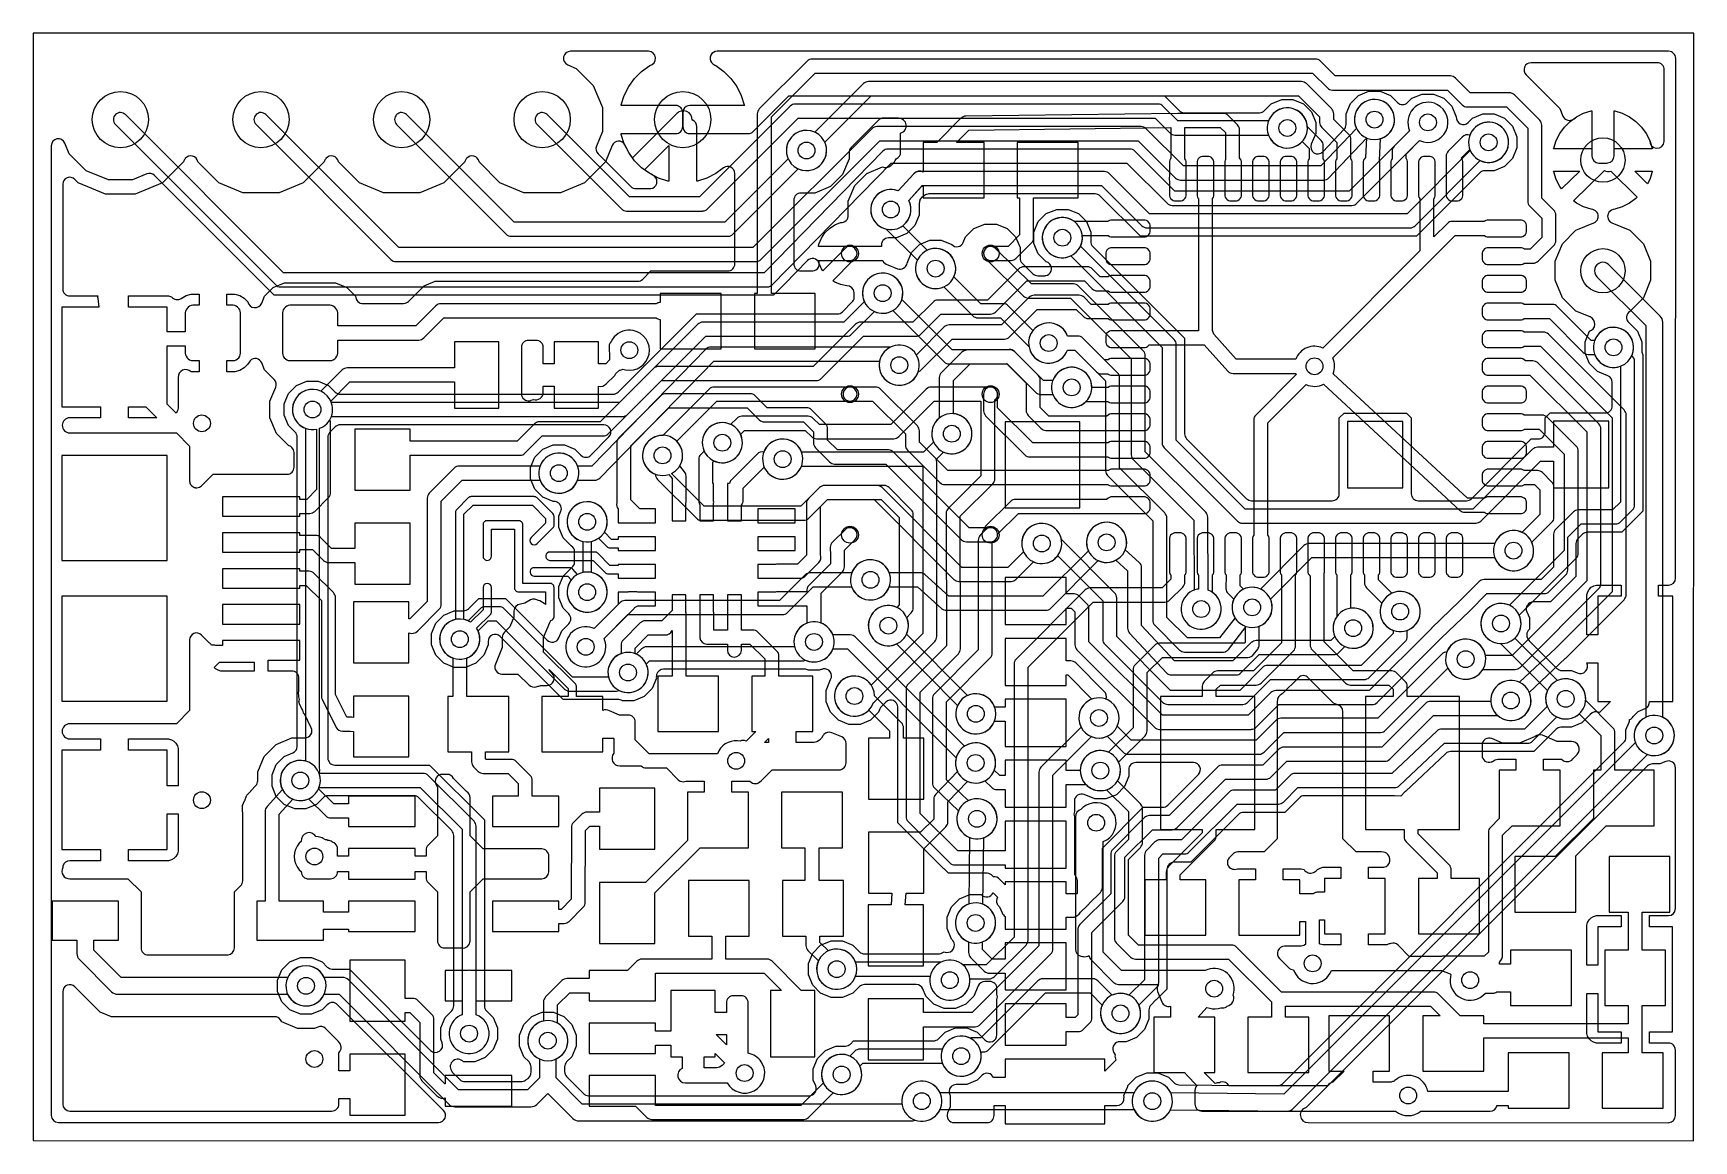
# Model space of a CAD drawing. Header units: millimetres. Extents: x 0 to 30, y 0 to 20.
import ezdxf

# ---------------------------------------------------------------- set-up
doc = ezdxf.new("R2010")
doc.units = ezdxf.units.MM

msp = doc.modelspace()

# ---------------------------------------------------------------- linework, layer by layer
at = {"layer": '16_copper'}
for points in [[(19.36, 0.631), (19.579, 0.631, 0.3458), (19.702, 0.728), (19.706, 0.756, 0.095318), (19.706, 0.813), (19.768, 0.963, 0.063239), (19.777, 0.994), (19.928, 1.146), (20.116, 1.224), (20.32, 1.224), (20.509, 1.146), (20.608, 1.046, 0.196209), (20.697, 1.009), (22.479, 0.99, 0.201619), (22.571, 1.027), (28.737, 7.193, 0.198912), (28.774, 7.283), (28.774, 7.417), (28.831, 7.556, 0.074846), (28.84, 7.593), (28.841, 7.603, 0.157054), (28.907, 7.66), (28.996, 7.75), (29.12, 7.801, 0.333293), (29.198, 7.932), (29.619, 7.932), (29.619, 9.832), (29.362, 9.832), (29.362, 10.032), (29.544, 10.032, 0.414156), (29.671, 10.159), (29.673, 19.546, 0.414271), (29.546, 19.673), (12.355, 19.673, 0.619845), (12.254, 19.469), (12.263, 19.46, 0.147188), (12.332, 19.415), (12.477, 19.31), (12.604, 19.183), (12.71, 19.038), (12.791, 18.878), (12.847, 18.707), (12.849, 18.694), (11.862, 18.694, 0.282464), (11.749, 18.625), (11.748, 18.624, -0.096011), (11.735, 18.567), (11.735, 18.313, -0.09355), (11.747, 18.259), (11.754, 18.248, 0.261919), (11.862, 18.186), (12.916, 18.186, 0.198912), (13.006, 18.224), (13.652, 18.87), (20.435, 18.87), (20.702, 18.602, 0.198912), (20.792, 18.565), (22.157, 18.565, 0.198912), (22.246, 18.602), (22.367, 18.722), (22.555, 18.8), (22.759, 18.8), (22.947, 18.722), (23.091, 18.578), (23.169, 18.39), (23.169, 18.186), (23.09, 17.996, 0.832057), (23.3, 17.86), (23.684, 18.266, 0.191898), (23.719, 18.353), (23.719, 18.542), (23.797, 18.731), (23.941, 18.875), (24.13, 18.953), (24.334, 18.953), (24.522, 18.875), (24.65, 18.747, 0.414214), (24.829, 18.747), (24.907, 18.824), (25.095, 18.902), (25.299, 18.902), (25.487, 18.824), (25.631, 18.68), (25.709, 18.492, 0.70927), (25.926, 18.388), (26.002, 18.464), (26.191, 18.542), (26.394, 18.542), (26.583, 18.464), (26.727, 18.32), (26.805, 18.131), (26.805, 17.927), (26.727, 17.739), (26.583, 17.595), (26.394, 17.517), (26.224, 17.517, 0.198912), (26.135, 17.48), (24.989, 16.335), (20.002, 16.335), (19.277, 17.059, 0.198912), (19.187, 17.097), (16.181, 17.097, 0.16802), (16.102, 17.069), (16.093, 17.06, 0.335386), (16.006, 16.918), (16.006, 16.713), (15.928, 16.525), (15.784, 16.38), (15.596, 16.302), (15.449, 16.302, 0.476927), (15.325, 16.149), (14.756, 16.149, 0.198976), (14.666, 16.112), (14.264, 15.71), (14.24, 15.746), (14.195, 15.854, 0.538211), (13.987, 15.894), (13.572, 15.469, 0.032693), (13.562, 15.456), (13.456, 15.351, 0.002884), (13.455, 15.349), (13.375, 15.268), (13.261, 15.268, 0.002873), (13.26, 15.268), (13.112, 15.266, 0.035753), (13.094, 15.268), (4.356, 15.268), (2.192, 17.432, 0.303353), (2.053, 17.459), (1.792, 17.351), (1.358, 17.351), (0.957, 17.517), (0.651, 17.823), (0.571, 18.015, 0.820683), (0.327, 17.967), (0.327, 0.454, 0.414178), (0.454, 0.327), (7.322, 0.326, 0.668223), (7.412, 0.543), (5.5, 2.454, 0.42628), (5.313, 2.454), (5.218, 2.36), (5.03, 2.282), (4.826, 2.282), (4.637, 2.36), (4.493, 2.504), (4.415, 2.692), (4.415, 2.896), (4.493, 3.084), (4.637, 3.228), (4.826, 3.306), (5.03, 3.306), (5.218, 3.228), (5.313, 3.134, 0.198912), (5.402, 3.096), (5.713, 3.096), (7.18, 1.629, 0.820688), (7.387, 1.768), (7.362, 1.83), (7.362, 2.034), (7.44, 2.222), (7.56, 2.342, 0.198912), (7.597, 2.432), (7.597, 5.509, 0.198912), (7.56, 5.598), (6.968, 6.19, 0.198912), (6.879, 6.227), (5.326, 6.227, 0.198912), (5.236, 6.19), (5.116, 6.07), (4.928, 5.992), (4.724, 5.992), (4.536, 6.07), (4.392, 6.214), (4.314, 6.402), (4.314, 6.606), (4.392, 6.794), (4.536, 6.938), (4.691, 7.003, 0.30335), (4.769, 7.12), (4.769, 12.704, 0.198912), (4.732, 12.794), (4.612, 12.914), (4.534, 13.102), (4.534, 13.306), (4.612, 13.494), (4.756, 13.638), (4.944, 13.716), (5.148, 13.716), (5.336, 13.638), (5.456, 13.518, 0.198912), (5.546, 13.481), (10.479, 13.481, 0.198912), (10.568, 13.518), (11.782, 14.732), (11.782, 14.732), (11.981, 14.931), (14.529, 14.931, 0.198912), (14.618, 14.968), (14.796, 15.146, 0.168017), (14.833, 15.221), (14.833, 15.229), (14.834, 15.236), (14.834, 15.313, 0.38574), (14.699, 15.44), (14.586, 15.462), (14.48, 15.506), (14.444, 15.53), (14.809, 15.895), (15.347, 15.895, 0.245471), (15.442, 15.819), (15.615, 15.747, 0.452291), (15.789, 15.847), (15.869, 16.039), (16.013, 16.184), (16.201, 16.262), (16.405, 16.262), (16.593, 16.184, 0.542537), (16.803, 16.223), (16.845, 16.324), (16.994, 16.473), (17.19, 16.554), (17.402, 16.554), (17.598, 16.473), (17.747, 16.324), (17.828, 16.128), (17.828, 15.938, 0.200319), (17.866, 15.847), (18.058, 15.657, 0.197506), (18.148, 15.621), (18.272, 15.621, 0.010386), (18.279, 15.621), (18.289, 15.623, 0.590611), (18.369, 15.829), (18.361, 15.837, 0.119928), (18.303, 15.872), (18.158, 16.017), (18.08, 16.205), (18.08, 16.409), (18.158, 16.597), (18.303, 16.741), (18.491, 16.819), (18.695, 16.819), (18.883, 16.741), (19.027, 16.597), (19.105, 16.409), (19.105, 16.239, 0.198912), (19.142, 16.149), (20.8, 14.491), (20.8, 12.766, 0.198912), (20.837, 12.676), (21.922, 11.592, 0.198912), (22.011, 11.555), (23.468, 11.555, 0.414214), (23.595, 11.682), (23.595, 13.051), (23.683, 13.139), (24.807, 13.139), (24.895, 13.051), (24.895, 11.682, 0.414214), (25.022, 11.555), (25.893, 11.555, 0.198912), (25.983, 11.592), (27.063, 12.672), (27.188, 12.672, 0.414214), (27.315, 12.799), (27.315, 13.053), (27.403, 13.141), (28.4, 13.141, 0.414214), (28.527, 13.268), (28.527, 13.696, 0.303347), (28.448, 13.813), (28.259, 13.891), (28.115, 14.035), (28.037, 14.224), (28.037, 14.428), (28.115, 14.616, 0.715852), (28.126, 14.875), (27.871, 14.98), (27.629, 15.222), (27.498, 15.539), (27.498, 15.881), (27.629, 16.198), (27.871, 16.44), (28.197, 16.575, 0.046553), (28.222, 16.589), (28.227, 16.593, 0.39234), (28.253, 16.764), (28.248, 16.769, 0.212452), (28.146, 16.821), (28.009, 16.866), (27.882, 16.931), (27.827, 16.971), (28.384, 17.52, 0.228332), (28.502, 17.51), (28.975, 17.037), (28.953, 17.015), (28.837, 16.931), (28.709, 16.866), (28.573, 16.821, 0.217452), (28.468, 16.767), (28.464, 16.761, 0.393834), (28.493, 16.591), (28.498, 16.588, 0.044287), (28.521, 16.575), (28.847, 16.44), (29.089, 16.198), (29.22, 15.881), (29.22, 15.539), (29.089, 15.222), (28.843, 14.976, 0.496993), (28.827, 14.773), (28.984, 14.616), (29.062, 14.428), (29.062, 14.258, 0.121148), (29.081, 14.192), (29.081, 11.366), (28.701, 10.987), (28.078, 10.987, 0.19602), (27.989, 10.95), (27.91, 10.873, 0.201808), (27.872, 10.782), (27.872, 10.188), (27.673, 9.989), (27.611, 9.927), (27.611, 9.927), (27.412, 9.728), (27.1, 9.728, 0.534518), (26.983, 9.552), (27.03, 9.44), (27.03, 9.236, 0.458583), (27.028, 9.027), (27.528, 8.527, 0.198912), (27.618, 8.49), (27.788, 8.49), (27.893, 8.446, 0.697099), (28.069, 8.628), (28.269, 8.628), (28.269, 7.932), (28.494, 7.932), (28.294, 7.732, 0.342113), (28.13, 7.696), (27.976, 7.543), (27.788, 7.465), (27.601, 7.465, 0.198912), (27.511, 7.428), (27.11, 7.026), (25.606, 7.026, 0.190919), (25.519, 6.992), (24.79, 6.306, 0.007705), (24.788, 6.304), (24.707, 6.223), (24.594, 6.227, 0.007697), (24.59, 6.227), (22.963, 6.227, 0.198912), (22.874, 6.19), (22.611, 5.927), (21.863, 5.927, 0.198912), (21.774, 5.89), (20.911, 5.027), (20.61, 5.027, 0.414214), (20.483, 4.9), (20.483, 3.018, 0.024828), (20.483, 3.006), (20.483, 2.852, 0.001433), (20.483, 2.851), (20.483, 2.737), (20.401, 2.656, 0.00144), (20.401, 2.656), (20.293, 2.548, 0.028915), (20.282, 2.539), (20.194, 2.451, 0.200401), (20.156, 2.361), (20.156, 2.195), (20.078, 2.007), (19.934, 1.862), (19.746, 1.784), (19.629, 1.784, 0.514495), (19.51, 1.617), (19.514, 1.605, 0.018235), (19.519, 1.594), (19.546, 1.547, 0.173927), (19.56, 1.452), (19.36, 1.252), (19.36, 1.47), (17.56, 1.47), (17.56, 1.139), (17.349, 1.139, 0.529575), (17.143, 1.179), (17.054, 1.09), (16.866, 1.012), (16.673, 1.012, 0.409206), (16.546, 0.887), (16.547, 0.877, 0.114699), (16.565, 0.813), (16.565, 0.609), (16.52, 0.5, 0.534471), (16.637, 0.325), (17.233, 0.325, 0.414257), (17.36, 0.452), (17.36, 0.631), (17.56, 0.631), (17.56, 0.3), (19.36, 0.3)], [(11.155, 17.195, 0.663945), (11.224, 17.418), (11.201, 17.433, 0.123438), (11.137, 17.466), (10.992, 17.571), (10.865, 17.698), (10.76, 17.843), (10.679, 18.003), (10.623, 18.173), (10.621, 18.186), (11.608, 18.186, 0.414214), (11.735, 18.313), (11.735, 18.567, 0.414214), (11.608, 18.694), (10.621, 18.694), (10.623, 18.707), (10.679, 18.878), (10.76, 19.038), (10.865, 19.183), (10.992, 19.31), (11.137, 19.415, 0.916186), (11.114, 19.673), (9.705, 19.673, 0.820683), (9.657, 19.429), (9.812, 19.364), (10.119, 19.058), (10.285, 18.657), (10.285, 18.224), (10.176, 17.962, 0.303346), (10.204, 17.823), (10.796, 17.231, 0.198912), (10.886, 17.193), (11.143, 17.193)], [(13.265, 15.418, 0.189348), (13.35, 15.456), (15.497, 17.653), (19.759, 17.653), (20.484, 16.928, 0.198912), (20.574, 16.891), (23.825, 16.891, 0.198912), (23.915, 16.928), (25.046, 18.06, 0.984834), (25.357, 18.715), (25.314, 18.734, 0.657182), (24.867, 18.239), (23.773, 17.145), (20.627, 17.145), (19.902, 17.87, 0.198912), (19.812, 17.907), (15.443, 17.907, 0.201899), (15.352, 17.869), (13.205, 15.672), (4.523, 15.672), (1.665, 18.53, 1), (1.485, 18.351), (4.381, 15.455, 0.198912), (4.47, 15.418), (13.259, 15.418)], [(13.061, 15.876, 0.187839), (13.145, 15.912), (15.293, 18.059), (19.963, 18.059), (20.637, 17.385, 0.198912), (20.726, 17.348), (23.317, 17.348, 0.205945), (23.409, 17.388), (24.09, 18.107, 0.971509), (24.392, 18.766), (24.348, 18.784, 0.667079), (23.905, 18.281), (23.263, 17.602), (20.779, 17.602), (20.105, 18.276, 0.198912), (20.015, 18.313), (15.24, 18.313, 0.198912), (15.15, 18.276), (13.003, 16.129), (6.606, 16.129), (4.205, 18.53, 1), (4.025, 18.351), (6.463, 15.912, 0.198912), (6.553, 15.875), (13.056, 15.875)], [(12.096, 16.79, 0.187839), (12.18, 16.827), (13.819, 18.466), (20.267, 18.466), (20.535, 18.198, 0.198912), (20.625, 18.161), (22.317, 18.161, 0.984834), (23.001, 18.405), (22.983, 18.449, 0.657183), (22.317, 18.415), (20.677, 18.415), (20.41, 18.683, 0.198912), (20.32, 18.72), (13.767, 18.72, 0.198912), (13.677, 18.683), (12.038, 17.043), (10.771, 17.043), (9.285, 18.53, 1), (9.105, 18.351), (10.629, 16.827, 0.198912), (10.719, 16.789), (12.09, 16.789)], [(12.553, 16.333, 0.187839), (12.637, 16.369), (13.82, 17.552, 0.984834), (14.131, 18.207), (14.087, 18.226, 0.657182), (13.64, 17.731), (12.495, 16.586), (8.689, 16.586), (6.745, 18.53, 1), (6.565, 18.351), (8.546, 16.369, 0.198912), (8.636, 16.332), (12.548, 16.332)], [(15.565, 16.459, 0.49851), (15.817, 16.981), (16.058, 17.247), (19.302, 17.247), (20.027, 16.522, 0.198912), (20.117, 16.485), (24.875, 16.485, 0.198912), (24.965, 16.522), (26.142, 17.699, 0.984834), (26.453, 18.355), (26.409, 18.373, 0.657182), (25.963, 17.879), (24.822, 16.739), (20.169, 16.739), (19.445, 17.463, 0.198912), (19.355, 17.501), (16.002, 17.501, 0.21131), (15.908, 17.459), (15.628, 17.151), (15.611, 17.159), (15.565, 17.171), (15.518, 17.177), (15.47, 17.177), (15.423, 17.171), (15.377, 17.159), (15.333, 17.141), (15.292, 17.117), (15.255, 17.088), (15.221, 17.054), (15.192, 17.017), (15.168, 16.975), (15.15, 16.932), (15.138, 16.886), (15.132, 16.839), (15.132, 16.791), (15.138, 16.744), (15.15, 16.698), (15.168, 16.654), (15.192, 16.613), (15.221, 16.575), (15.255, 16.542), (15.292, 16.513), (15.333, 16.489), (15.377, 16.471), (15.423, 16.459), (15.47, 16.452), (15.518, 16.452)], [(26.066, 11.151, 0.187839), (26.15, 11.188), (27.231, 12.268), (27.465, 12.268), (27.465, 11.791), (28.465, 11.791), (28.465, 12.991), (27.465, 12.991), (27.465, 12.522), (27.178, 12.522, 0.198912), (27.088, 12.485), (26.008, 11.405), (21.897, 11.405), (20.65, 12.651), (20.65, 14.376, 0.198912), (20.613, 14.466), (18.923, 16.156, 0.984834), (18.267, 16.467), (18.249, 16.424, 0.657182), (18.743, 15.977), (20.396, 14.324), (20.396, 12.598, 0.198912), (20.433, 12.509), (21.754, 11.188, 0.198912), (21.844, 11.151), (26.06, 11.151)], [(21.506, 8.824, 0.204188), (21.593, 8.872), (21.913, 9.284, 0.648236), (22.351, 9.781), (23.098, 10.528), (26.405, 10.528, 0.984834), (27.088, 10.772), (27.07, 10.815, 0.657183), (26.405, 10.782), (23.045, 10.782, 0.198912), (22.955, 10.745), (22.171, 9.96, 0.741203), (21.712, 9.44), (21.431, 9.077), (20.853, 9.077), (20.48, 9.45), (20.48, 11.245, 0.198912), (20.443, 11.335), (19.627, 12.151), (19.627, 13.775, 0.198912), (19.59, 13.865), (18.961, 14.494, 0.198912), (18.871, 14.531), (18.686, 14.531, 0.583417), (18.062, 14.629), (17.616, 15.076, 0.198912), (17.526, 15.113), (17.119, 15.113), (16.633, 15.599, 0.984834), (15.977, 15.91), (15.959, 15.866, 0.657182), (16.454, 15.419), (16.977, 14.896, 0.198912), (17.066, 14.859), (17.473, 14.859), (17.988, 14.344), (17.99, 14.333), (18.002, 14.287, 0.705086), (18.686, 14.277), (18.819, 14.277), (19.373, 13.723), (19.373, 12.098, 0.198912), (19.41, 12.009), (20.226, 11.193), (20.226, 9.398, 0.198912), (20.263, 9.308), (20.711, 8.86, 0.198912), (20.801, 8.823), (21.493, 8.823)], [(21.171, 9.244, 0.757178), (21.225, 9.94), (21.219, 11.259, 0.197659), (21.182, 11.348), (20.091, 12.438), (20.091, 14.173, 0.198912), (20.054, 14.263), (18.884, 15.433, 0.198912), (18.794, 15.471), (18.034, 15.471), (17.404, 16.094, 0.356333), (17.23, 16.131), (17.208, 16.113), (17.19, 16.092), (17.177, 16.067, 0.31468), (17.225, 15.914), (17.892, 15.253, 0.197506), (17.982, 15.217), (18.741, 15.217), (19.837, 14.121), (19.837, 12.386, 0.198912), (19.875, 12.296), (20.965, 11.205), (20.971, 9.939), (20.939, 9.926), (20.898, 9.902), (20.861, 9.873), (20.827, 9.839), (20.798, 9.802), (20.774, 9.761), (20.756, 9.717), (20.744, 9.671), (20.738, 9.624), (20.738, 9.576), (20.744, 9.529), (20.756, 9.483), (20.774, 9.439), (20.798, 9.398), (20.827, 9.361), (20.861, 9.327), (20.898, 9.298), (20.939, 9.274), (20.983, 9.256), (21.029, 9.244), (21.076, 9.238), (21.124, 9.238)], [(7.945, 1.576, 0.755256), (8.001, 2.272), (8.001, 5.676, 0.198912), (7.964, 5.766), (7.136, 6.594, 0.198912), (7.046, 6.631), (5.166, 6.631, 0.166697), (5.173, 6.724), (5.173, 12.864, 0.217109), (5.386, 13.077), (10.646, 13.077, 0.198912), (10.736, 13.114), (12.149, 14.527), (14.696, 14.527, 0.198912), (14.786, 14.564), (15.196, 14.974, 0.244008), (15.529, 14.991), (16.456, 14.064, 0.198912), (16.546, 14.027), (17.593, 14.027), (18.107, 13.514, 0.198912), (18.197, 13.476), (18.422, 13.476, 0.984834), (19.105, 13.72), (19.087, 13.764, 0.657183), (18.422, 13.73), (18.249, 13.73), (17.736, 14.244, 0.198912), (17.646, 14.281), (16.599, 14.281), (15.69, 15.189, 0.997261), (15.002, 15.421), (14.99, 15.375, 0.157261), (15.016, 15.154), (14.643, 14.781), (12.096, 14.781, 0.198912), (12.006, 14.744), (10.593, 13.331), (5.386, 13.331, 0.984834), (4.702, 13.087), (4.72, 13.043, 0.190981), (4.919, 12.864), (4.919, 6.854, 0.966697), (4.709, 6.16), (4.755, 6.148, 0.367675), (5.166, 6.377), (6.993, 6.377), (7.747, 5.623), (7.747, 2.272), (7.713, 2.258), (7.672, 2.234), (7.635, 2.205), (7.601, 2.171), (7.572, 2.134), (7.548, 2.093), (7.53, 2.049), (7.518, 2.003), (7.512, 1.956), (7.512, 1.908), (7.518, 1.861), (7.53, 1.815), (7.548, 1.771), (7.572, 1.73), (7.601, 1.693), (7.635, 1.659), (7.672, 1.63), (7.713, 1.606), (7.757, 1.588), (7.803, 1.576), (7.85, 1.57), (7.898, 1.57)], [(22.009, 7.428, 0.187839), (22.094, 7.464), (22.503, 7.873), (24.188, 7.873, 0.198912), (24.278, 7.91), (25.438, 9.071), (25.945, 9.561, 0.004302), (25.947, 9.562), (26.263, 9.878), (27.297, 9.878, 0.198912), (27.387, 9.915), (27.685, 10.213, 0.198912), (27.722, 10.303), (27.722, 10.899), (27.965, 11.137), (28.586, 11.137, 0.198912), (28.676, 11.174), (28.893, 11.391, 0.198912), (28.931, 11.481), (28.931, 14.072, 0.238943), (28.88, 14.175), (28.894, 14.209, 1), (28.206, 14.442), (28.193, 14.396, 0.587585), (28.677, 13.986), (28.677, 11.533), (28.534, 11.391), (27.914, 11.391, 0.196011), (27.825, 11.354), (27.506, 11.043, 0.201817), (27.468, 10.952), (27.468, 10.356), (27.244, 10.132), (26.21, 10.132, 0.198912), (26.12, 10.095), (25.768, 9.743), (25.261, 9.253, 0.004302), (25.259, 9.251), (24.135, 8.127), (22.45, 8.127, 0.198912), (22.36, 8.09), (21.951, 7.681), (20.399, 7.681), (19.073, 9.007), (19.073, 9.604, 0.198912), (19.036, 9.694), (18.895, 9.835, 0.198912), (18.805, 9.872), (18.66, 9.872), (18.66, 10.17), (17.56, 10.17), (17.56, 9.32), (18.66, 9.32), (18.66, 9.618), (18.752, 9.618), (18.819, 9.551), (18.819, 8.954, 0.198912), (18.856, 8.864), (20.256, 7.464, 0.198912), (20.346, 7.427), (22.004, 7.427)], [(9.567, 11.698, 0.259775), (9.836, 11.927), (10.146, 11.927, 0.202021), (10.237, 11.965), (12.299, 14.077), (15.29, 14.077, 0.939472), (15.99, 13.887), (16.002, 13.933, 0.577352), (15.529, 14.348), (15.485, 14.33, 0.076017), (15.446, 14.331), (12.245, 14.331, 0.202021), (12.154, 14.293), (10.093, 12.181), (9.836, 12.181), (9.822, 12.215), (9.798, 12.256), (9.769, 12.293), (9.735, 12.327), (9.698, 12.356), (9.657, 12.38), (9.613, 12.398), (9.567, 12.41), (9.52, 12.416), (9.472, 12.416), (9.425, 12.41), (9.379, 12.398), (9.335, 12.38), (9.294, 12.356), (9.257, 12.327), (9.223, 12.293), (9.194, 12.256), (9.17, 12.215), (9.152, 12.171), (9.14, 12.125), (9.134, 12.078), (9.134, 12.03), (9.14, 11.983), (9.152, 11.937), (9.17, 11.893), (9.194, 11.852), (9.223, 11.815), (9.257, 11.781), (9.294, 11.752), (9.335, 11.728), (9.379, 11.71), (9.425, 11.698), (9.472, 11.692), (9.52, 11.692)], [(15.521, 8.944, 0.48368), (15.78, 9.45), (15.863, 9.534, 0.198912), (15.9, 9.623), (15.9, 11.305, 0.198912), (15.863, 11.394), (15.464, 11.794, 0.198912), (15.374, 11.831), (14.296, 11.831, 0.198912), (14.206, 11.794), (13.869, 11.457), (12.123, 11.457), (11.531, 12.049, 0.512477), (11.627, 12.63), (12.352, 13.355), (14.756, 13.355, 1), (14.756, 13.609), (12.3, 13.609, 0.198912), (12.21, 13.572), (11.375, 12.737, 0.799288), (11.209, 12.049), (11.243, 12.035, 0.20905), (11.28, 11.94), (11.98, 11.24, 0.198912), (12.07, 11.203), (13.922, 11.203, 0.198912), (14.012, 11.24), (14.349, 11.577), (15.321, 11.577), (15.646, 11.252), (15.646, 9.676), (15.6, 9.63), (15.567, 9.644), (15.521, 9.656), (15.474, 9.662), (15.426, 9.662), (15.379, 9.656), (15.333, 9.644), (15.289, 9.626), (15.248, 9.602), (15.211, 9.573), (15.177, 9.539), (15.148, 9.502), (15.124, 9.461), (15.106, 9.417), (15.094, 9.371), (15.088, 9.324), (15.088, 9.276), (15.094, 9.229), (15.106, 9.183), (15.124, 9.139), (15.148, 9.098), (15.177, 9.061), (15.211, 9.027), (15.248, 8.998), (15.289, 8.974), (15.333, 8.956), (15.379, 8.944), (15.426, 8.938), (15.474, 8.938)], [(18.66, 5.77), (17.56, 5.77), (17.56, 5.231), (16.702, 5.231), (16.023, 5.907), (16.023, 8.101), (16.714, 8.793, 0.199334), (16.752, 8.883), (16.748, 11.276), (17.336, 11.864, 0.198912), (17.373, 11.954), (17.373, 13.379, 0.720652), (17.296, 13.609), (16.224, 13.609, 0.198912), (16.134, 13.572), (15.493, 12.931), (14.203, 12.931), (14.09, 13.044, 0.198912), (14, 13.081), (12.8, 13.081, 0.198912), (12.71, 13.044), (12.6, 12.934, 0.984834), (12.289, 12.278), (12.333, 12.26, 0.657182), (12.78, 12.754), (12.853, 12.827), (13.947, 12.827), (14.06, 12.714, 0.198912), (14.15, 12.677), (15.546, 12.677, 0.198912), (15.636, 12.714), (16.277, 13.355), (17.119, 13.355), (17.119, 12.007), (16.531, 11.418, 0.199334), (16.494, 11.328), (16.498, 8.935), (15.806, 8.244, 0.198912), (15.769, 8.154), (15.769, 5.854, 0.199604), (15.806, 5.764), (16.56, 5.014, 0.198221), (16.65, 4.977), (17.56, 4.977), (17.56, 4.92), (18.66, 4.92)], [(17.56, 4.67), (17.56, 4.616), (17.463, 4.713, 0.258225), (17.341, 4.766), (17.334, 4.777, 0.234686), (17.233, 4.827), (16.65, 4.827, 0.000664), (16.65, 4.827), (16.536, 4.827), (16.455, 4.908, 0.00067), (16.454, 4.908), (15.819, 5.54), (15.816, 5.542), (15.701, 5.658, 0.000666), (15.7, 5.658), (15.619, 5.739), (15.619, 5.853, 0.000664), (15.619, 5.854), (15.619, 6.017), (15.619, 6.021), (15.619, 7.829, 0.668179), (15.402, 7.918), (15.323, 7.839, 0.098494), (15.295, 7.798), (15.27, 7.738), (15.126, 7.594), (14.938, 7.516), (14.734, 7.516), (14.546, 7.594), (14.402, 7.738), (14.324, 7.926), (14.324, 8.13), (14.406, 8.329, 0.648955), (14.272, 8.517), (14.258, 8.514, 0.091444), (14.208, 8.494), (14.004, 8.494, 0.148665), (13.932, 8.513), (11.385, 8.513, 0.3458), (11.262, 8.416), (11.258, 8.388, 0.063546), (11.258, 8.352), (11.18, 8.164), (11.036, 8.02), (10.848, 7.942), (10.644, 7.942, 0.178289), (10.557, 7.967), (9.573, 7.967), (9.374, 8.166), (8.435, 9.105, 0.668179), (8.218, 9.015), (8.218, 8.954), (8.14, 8.766), (7.996, 8.622), (7.808, 8.544), (7.604, 8.544), (7.416, 8.622), (7.272, 8.766), (7.194, 8.954), (7.194, 9.158), (7.272, 9.346), (7.416, 9.49), (7.604, 9.568), (7.774, 9.568, 0.198912), (7.864, 9.606), (8.049, 9.791), (8.533, 9.791), (9.287, 9.037, 0.534512), (9.494, 9.078), (9.548, 9.207), (9.675, 9.334, 0.414219), (9.675, 9.514), (9.573, 9.616), (9.495, 9.804), (9.495, 10.008), (9.573, 10.196), (9.722, 10.345, 0.25782), (9.781, 10.452), (9.781, 10.63, 0.243233), (9.722, 10.737), (9.573, 10.886), (9.495, 11.074), (9.495, 11.278), (9.532, 11.366, 0.389407), (9.473, 11.527), (9.469, 11.529, 0.13124), (9.394, 11.542), (9.206, 11.62), (9.062, 11.764), (8.984, 11.952), (8.984, 12.156), (9.062, 12.344), (9.206, 12.488), (9.394, 12.566), (9.598, 12.566), (9.786, 12.488), (9.896, 12.379, 0.417724), (10.077, 12.38), (10.401, 12.711, 0.663865), (10.31, 12.927), (5.546, 12.927, 0.198912), (5.456, 12.89), (5.36, 12.794, 0.198912), (5.323, 12.704), (5.323, 6.908, 0.414214), (5.45, 6.781), (7.161, 6.781), (8.151, 5.791), (8.151, 2.432, 0.198912), (8.188, 2.342), (8.308, 2.222), (8.386, 2.034), (8.386, 1.83), (8.308, 1.642), (8.164, 1.498), (7.976, 1.42), (7.772, 1.42, 0.952623), (7.557, 1.258), (7.564, 1.246, 0.021378), (7.571, 1.238), (7.708, 1.102, 0.198912), (7.798, 1.064), (8.814, 1.064, 0.16802), (8.892, 1.092), (8.898, 1.098, 0.35389), (8.994, 1.245), (8.994, 1.329, 0.198912), (8.957, 1.419), (8.862, 1.514), (8.784, 1.702), (8.784, 1.906), (8.862, 2.094), (9.006, 2.238), (9.194, 2.316), (9.398, 2.316), (9.586, 2.238), (9.73, 2.094), (9.808, 1.906), (9.808, 1.702), (9.73, 1.514), (9.636, 1.419, 0.198912), (9.599, 1.33), (9.599, 1.245, 0.198912), (9.636, 1.155), (9.943, 0.848, 0.198912), (10.033, 0.81), (14.019, 0.81, 0.534518), (14.136, 0.986), (14.093, 1.092), (14.093, 1.296), (14.171, 1.484), (14.315, 1.628), (14.503, 1.706), (14.673, 1.706, 0.198912), (14.763, 1.743), (14.82, 1.801), (16.264, 1.801, 0.198912), (16.354, 1.838), (16.474, 1.958), (16.662, 2.036), (16.866, 2.036), (17.054, 1.958), (17.193, 1.819, 0.668179), (17.41, 1.909), (17.41, 2.546, 0.183752), (17.41, 2.643), (17.41, 2.746, 0.414214), (17.283, 2.873), (17.191, 2.873, 0.303347), (17.073, 2.794), (16.995, 2.605), (16.851, 2.461), (16.663, 2.383), (16.459, 2.383), (16.271, 2.461), (16.126, 2.605), (16.071, 2.739, 0.30335), (15.954, 2.818), (15.016, 2.818, 0.198912), (14.926, 2.781), (14.806, 2.66), (14.618, 2.582), (14.414, 2.582), (14.226, 2.66), (14.082, 2.805), (14.004, 2.993), (14.004, 3.197), (14.082, 3.385), (14.226, 3.529), (14.414, 3.607), (14.618, 3.607), (14.806, 3.529), (14.926, 3.409, 0.198912), (15.016, 3.372), (16.346, 3.372, 0.098491), (16.395, 3.381), (16.459, 3.408, 0.646841), (16.636, 3.573), (16.633, 3.58, 0.127217), (16.59, 3.64), (16.512, 3.828), (16.512, 4.032), (16.59, 4.22), (16.734, 4.364), (16.923, 4.442), (17.127, 4.442, 0.516825), (17.343, 4.474), (17.42, 4.397, 0.248733), (17.413, 4.278), (17.416, 4.272, 0.114963), (17.459, 4.22), (17.504, 4.111, 0.169404), (17.56, 4.049), (17.56, 3.82), (18.66, 3.82), (18.66, 4.032), (18.777, 4.032, 0.055712), (18.81, 4.037), (18.816, 4.038, 0.089895), (18.856, 4.06), (18.862, 4.066, 0.147269), (18.922, 4.124), (19.038, 4.241, 0.10192), (19.077, 4.279), (19.28, 4.482, 0.198912), (19.317, 4.572), (19.317, 5.283), (20.053, 6.019), (20.407, 6.019, 0.198912), (20.496, 6.056), (21.05, 6.61, 0.668179), (20.961, 6.827), (19.918, 6.827, 0.414214), (19.791, 6.7), (19.791, 6.58), (19.713, 6.392), (19.569, 6.247), (19.381, 6.169), (19.177, 6.169), (18.986, 6.249, 0.534518), (18.81, 6.131), (18.81, 5.944, 0.183754), (18.81, 5.847), (18.81, 4.844, 0.055544), (18.813, 4.816), (18.814, 4.814, 0.05668), (18.827, 4.781), (18.846, 4.747), (18.86, 4.696), (18.86, 4.46), (18.857, 4.458), (18.66, 4.458), (18.66, 4.67)], [(14.907, 7.672, 0.233168), (15.162, 7.867), (15.18, 7.911, 0.077983), (15.21, 7.938), (16.286, 9.014, 0.198912), (16.323, 9.104), (16.323, 12.25, 0.106039), (16.312, 12.302), (16.446, 12.436, 0.984834), (16.757, 13.092), (16.713, 13.11, 0.657182), (16.266, 12.616), (16.085, 12.435), (13.88, 12.435, 0.984834), (13.196, 12.191), (13.214, 12.147, 0.657183), (13.88, 12.181), (16.069, 12.181), (16.069, 9.157), (15.14, 8.227), (15.138, 8.23), (15.109, 8.267), (15.075, 8.301), (15.038, 8.33), (14.997, 8.354), (14.953, 8.372), (14.907, 8.384), (14.86, 8.39), (14.812, 8.39), (14.765, 8.384), (14.719, 8.372), (14.675, 8.354), (14.634, 8.33), (14.597, 8.301), (14.563, 8.267), (14.534, 8.23), (14.51, 8.189), (14.492, 8.145), (14.48, 8.099), (14.474, 8.052), (14.474, 8.004), (14.48, 7.957), (14.492, 7.911), (14.51, 7.867), (14.534, 7.826), (14.563, 7.789), (14.597, 7.755), (14.634, 7.726), (14.675, 7.702), (14.719, 7.684), (14.765, 7.672), (14.812, 7.666), (14.86, 7.666)], [(10.078, 9.55, 0.814328), (10.084, 10.261), (10.084, 10.821, 0.992417), (9.937, 11.532), (9.891, 11.52, 0.761296), (9.931, 10.821), (9.931, 10.261), (9.891, 10.25), (9.847, 10.232), (9.806, 10.208), (9.768, 10.179), (9.735, 10.145), (9.706, 10.108), (9.682, 10.067), (9.664, 10.023), (9.651, 9.977), (9.645, 9.93), (9.645, 9.882), (9.651, 9.835), (9.664, 9.789), (9.682, 9.745), (9.706, 9.704), (9.735, 9.667), (9.768, 9.633), (9.806, 9.604), (9.847, 9.58), (9.891, 9.562), (9.937, 9.55), (9.984, 9.544), (10.031, 9.544)], [(21.855, 7.878, 0.187839), (21.94, 7.914), (22.353, 8.327), (24.046, 8.327, 0.198912), (24.136, 8.364), (24.786, 9.014, 0.198912), (24.823, 9.104), (24.823, 9.214, 0.984834), (24.579, 9.898), (24.535, 9.88, 0.657183), (24.569, 9.214), (24.569, 9.157), (23.993, 8.581), (22.3, 8.581, 0.198912), (22.21, 8.544), (21.797, 8.131), (20.549, 8.131), (19.575, 9.105), (19.575, 9.803, 0.198912), (19.537, 9.893), (18.577, 10.853), (18.577, 10.855), (18.565, 10.901, 1), (17.877, 10.667), (17.895, 10.623, 0.555414), (18.508, 10.563), (19.321, 9.751), (19.321, 9.052, 0.198912), (19.358, 8.963), (20.406, 7.914, 0.198912), (20.496, 7.877), (21.85, 7.877)], [(21.733, 8.41, 0.187839), (21.818, 8.446), (22.149, 8.777), (23.496, 8.777, 0.198912), (23.586, 8.814), (23.696, 8.924, 0.984834), (24.007, 9.58), (23.963, 9.598, 0.657182), (23.516, 9.104), (23.443, 9.031), (22.096, 9.031, 0.198912), (22.006, 8.994), (21.675, 8.663), (20.619, 8.663), (20.025, 9.302), (20.025, 10.348, 0.212662), (19.983, 10.443), (19.729, 10.671, 0.959105), (19.066, 10.965), (19.048, 10.921, 0.676279), (19.56, 10.482), (19.771, 10.292), (19.771, 9.252, 0.189382), (19.805, 9.166), (20.471, 8.45, 0.208478), (20.564, 8.409), (21.728, 8.409)], [(17.121, 5.456, 1), (16.979, 6.168), (16.933, 6.156), (16.892, 6.139), (16.498, 6.516), (16.498, 7.926), (17.29, 8.718, 0.198912), (17.327, 8.808), (17.327, 10.793), (17.386, 10.852, 1), (17.206, 11.032), (17.11, 10.936, 0.198912), (17.073, 10.846), (17.073, 8.861), (16.281, 8.068, 0.198912), (16.244, 7.979), (16.244, 6.462, 0.204667), (16.283, 6.37), (16.717, 5.955), (16.706, 5.929), (16.694, 5.883), (16.688, 5.836), (16.688, 5.788), (16.694, 5.741), (16.706, 5.695), (16.724, 5.651), (16.748, 5.61), (16.777, 5.573), (16.811, 5.539), (16.848, 5.51), (16.889, 5.486), (16.933, 5.468), (16.979, 5.456), (17.026, 5.45), (17.074, 5.45)], [(10.053, 8.561, 0.48368), (10.312, 9.067), (10.744, 9.499), (13.536, 9.499, 0.198912), (13.626, 9.536), (14.089, 10), (14.786, 10, 0.984834), (15.47, 10.244), (15.452, 10.287, 0.657183), (14.786, 10.254), (14.037, 10.254, 0.198912), (13.947, 10.217), (13.483, 9.753), (10.691, 9.753, 0.198912), (10.601, 9.716), (10.133, 9.247), (10.099, 9.261), (10.053, 9.273), (10.006, 9.279), (9.958, 9.279), (9.911, 9.273), (9.865, 9.261), (9.822, 9.243), (9.78, 9.219), (9.743, 9.19), (9.709, 9.156), (9.68, 9.119), (9.656, 9.078), (9.638, 9.034), (9.626, 8.988), (9.62, 8.941), (9.62, 8.893), (9.626, 8.846), (9.638, 8.8), (9.656, 8.756), (9.68, 8.715), (9.709, 8.678), (9.743, 8.644), (9.78, 8.615), (9.822, 8.591), (9.865, 8.573), (9.911, 8.561), (9.958, 8.555), (10.006, 8.555)], [(10.817, 8.098, 0.48368), (11.076, 8.604), (11.135, 8.663), (13.89, 8.663, 0.123618), (13.95, 8.678), (13.989, 8.662, 1), (14.223, 9.35), (14.177, 9.362, 0.551262), (13.755, 8.917), (11.082, 8.917, 0.198912), (10.992, 8.88), (10.896, 8.784, 0.623245), (10.393, 8.371), (9.741, 8.371), (8.508, 9.604, 0.198912), (8.418, 9.641), (8.164, 9.641, 0.198912), (8.074, 9.604), (7.856, 9.386, 0.984834), (7.545, 8.73), (7.589, 8.712, 0.657182), (8.036, 9.206), (8.217, 9.387), (8.365, 9.387), (9.598, 8.154, 0.198912), (9.688, 8.117), (10.536, 8.117, 0.102651), (10.586, 8.128), (10.629, 8.11), (10.675, 8.098), (10.722, 8.092), (10.77, 8.092)], [(19.714, 1.941, 0.481893), (19.974, 2.445), (20.295, 2.762, 0.200401), (20.333, 2.852), (20.333, 5.101), (20.408, 5.177), (20.796, 5.177, 0.198912), (20.886, 5.214), (21.749, 6.077), (22.496, 6.077, 0.198912), (22.586, 6.114), (22.849, 6.377), (24.596, 6.377, 0.190919), (24.683, 6.411), (25.496, 7.176), (26.995, 7.176, 0.198912), (27.085, 7.213), (27.524, 7.652, 0.938765), (27.888, 8.279), (27.847, 8.303, 0.225123), (27.536, 8.307), (26.767, 9.076, 0.979572), (26.278, 9.611), (26.244, 9.577, 0.635813), (26.508, 8.976), (27.356, 8.128, 0.207841), (27.351, 7.839), (26.943, 7.43), (25.446, 7.43, 0.190919), (25.359, 7.396), (24.546, 6.631), (22.796, 6.631, 0.198912), (22.706, 6.594), (22.443, 6.331), (21.696, 6.331, 0.198912), (21.606, 6.294), (20.743, 5.431), (20.356, 5.431, 0.198912), (20.266, 5.394), (20.116, 5.244, 0.198912), (20.079, 5.154), (20.079, 2.905), (19.796, 2.626), (19.76, 2.641), (19.714, 2.653), (19.667, 2.659), (19.62, 2.659), (19.573, 2.653), (19.527, 2.641), (19.483, 2.623), (19.442, 2.599), (19.404, 2.57), (19.371, 2.536), (19.342, 2.499), (19.318, 2.457), (19.3, 2.414), (19.287, 2.368), (19.281, 2.321), (19.281, 2.273), (19.287, 2.226), (19.3, 2.18), (19.318, 2.136), (19.342, 2.095), (19.371, 2.057), (19.404, 2.024), (19.442, 1.995), (19.483, 1.971), (19.527, 1.953), (19.573, 1.941), (19.62, 1.934), (19.667, 1.934)], [(22.152, 6.978, 0.188501), (22.236, 7.015), (22.591, 7.373), (24.343, 7.373, 0.198912), (24.433, 7.41), (25.554, 8.532, 0.997285), (26.205, 8.855), (26.181, 8.896, 0.577351), (25.553, 8.855), (25.54, 8.821, 0.203719), (25.447, 8.784), (24.29, 7.627), (22.538, 7.627, 0.200229), (22.448, 7.589), (22.093, 7.231), (19.835, 7.231), (19.584, 7.482, 0.40529), (19.415, 7.958), (19.381, 7.972, 0.308708), (19.344, 8.117), (18.835, 8.626, 0.198912), (18.745, 8.663), (18.66, 8.663), (18.66, 9.07), (17.56, 9.07), (17.56, 8.22), (18.66, 8.22), (18.66, 8.409), (18.693, 8.409), (19.127, 7.975), (19.127, 7.972), (19.093, 7.958, 0.984834), (19.404, 7.302), (19.692, 7.014, 0.198912), (19.782, 6.977), (22.146, 6.977)], [(18.66, 1.968), (18.879, 1.968, 0.198912), (18.969, 2.005), (19.089, 2.125, 0.198912), (19.126, 2.215), (19.126, 3.757), (19.684, 4.315, 0.198912), (19.721, 4.405), (19.721, 5.116), (20.22, 5.615), (20.574, 5.615, 0.198912), (20.664, 5.652), (21.539, 6.527), (22.268, 6.527, 0.198912), (22.358, 6.564), (22.645, 6.851), (24.416, 6.851, 0.198912), (24.506, 6.888), (25.295, 7.677), (26.456, 7.677), (26.457, 7.676), (26.495, 7.647, 1), (26.898, 8.251), (26.857, 8.275, 0.57227), (26.334, 7.931), (25.242, 7.931, 0.198912), (25.152, 7.894), (24.363, 7.105), (22.592, 7.105, 0.198912), (22.502, 7.068), (22.215, 6.781), (21.486, 6.781, 0.198912), (21.396, 6.744), (20.521, 5.869), (20.168, 5.869, 0.198912), (20.078, 5.832), (19.504, 5.258, 0.198912), (19.467, 5.168), (19.467, 4.457), (18.909, 3.9, 0.198912), (18.872, 3.81), (18.872, 2.268), (18.826, 2.222), (18.66, 2.222), (18.66, 2.47), (17.56, 2.47), (17.56, 1.72), (18.66, 1.72)], [(18.66, 7.97), (17.56, 7.97), (17.56, 7.827), (17.37, 7.83, 0.990799), (16.685, 7.59), (16.703, 7.546, 0.652888), (17.367, 7.576), (17.56, 7.573), (17.56, 7.12), (18.66, 7.12)], [(20.289, 0.355, 0.236942), (20.546, 0.555), (22.655, 0.533, 0.201621), (22.765, 0.578), (29.161, 6.975, 0.948173), (29.447, 7.641), (29.403, 7.659, 0.63037), (28.946, 7.19), (22.594, 0.839), (20.549, 0.86), (20.544, 0.872), (20.52, 0.913), (20.491, 0.951), (20.458, 0.984), (20.42, 1.013), (20.379, 1.037), (20.335, 1.055), (20.289, 1.067), (20.242, 1.074), (20.195, 1.074), (20.148, 1.067), (20.102, 1.055), (20.058, 1.037), (20.017, 1.013), (19.979, 0.984), (19.945, 0.951), (19.916, 0.913), (19.893, 0.872), (19.874, 0.828), (19.862, 0.782), (19.856, 0.735), (19.856, 0.687), (19.862, 0.64), (19.874, 0.594), (19.893, 0.551), (19.916, 0.509), (19.945, 0.472), (19.979, 0.438), (20.017, 0.409), (20.058, 0.385), (20.102, 0.367), (20.148, 0.355), (20.195, 0.349), (20.242, 0.349)], [(18.66, 6.428), (19.02, 6.428), (19.039, 6.409, 1), (19.518, 6.955), (19.48, 6.984, 0.599377), (18.916, 6.682), (18.66, 6.682), (18.66, 6.87), (17.56, 6.87), (17.56, 6.593), (17.461, 6.593), (17.363, 6.69, 0.954723), (16.699, 6.981), (16.681, 6.937, 0.679082), (17.195, 6.5), (17.318, 6.376, 0.198912), (17.408, 6.339), (17.56, 6.339), (17.56, 6.02), (18.66, 6.02)], [(29.555, 0.324, 0.384551), (29.669, 0.45), (29.669, 1.635, 0.414271), (29.542, 1.762), (29.197, 1.762), (29.197, 1.962), (29.618, 1.962), (29.618, 3.862), (29.197, 3.862), (29.197, 4.062), (29.543, 4.062, 0.414156), (29.67, 4.189), (29.67, 6.73, 0.534581), (29.495, 6.847), (29.388, 6.803), (29.254, 6.803, 0.198912), (29.164, 6.766), (22.995, 0.596, 0.884743), (23.031, 0.324), (29.542, 0.323)], [(18.66, 3.57), (17.56, 3.57), (17.56, 3.277), (17.325, 3.277), (17.152, 3.45), (17.152, 3.59, 0.984834), (16.908, 4.274), (16.864, 4.256, 0.657183), (16.898, 3.59), (16.898, 3.397, 0.198912), (16.935, 3.307), (17.182, 3.06, 0.198912), (17.272, 3.023), (17.56, 3.023), (17.56, 2.72), (18.66, 2.72)], [(16.632, 2.539, 1), (16.49, 3.252), (16.444, 3.24), (16.4, 3.221, 0.074112), (16.362, 3.222), (14.856, 3.222, 0.984834), (14.172, 2.978), (14.19, 2.934, 0.657183), (14.856, 2.968), (16.205, 2.968), (16.205, 2.966), (16.198, 2.919), (16.198, 2.872), (16.205, 2.825), (16.217, 2.779), (16.235, 2.735), (16.259, 2.694), (16.288, 2.656), (16.321, 2.623), (16.359, 2.594), (16.4, 2.57), (16.444, 2.552), (16.49, 2.539), (16.537, 2.533), (16.585, 2.533)], [(16.124, 0.355, 1), (15.982, 1.067), (15.936, 1.055, 0.360552), (15.694, 0.66), (9.918, 0.66), (9.449, 1.13), (9.449, 1.475, 0.947607), (9.179, 2.148), (9.135, 2.13, 0.630788), (9.144, 1.475), (9.144, 1.13), (8.928, 0.914), (7.683, 0.914), (5.696, 2.902, 0.198912), (5.588, 2.946), (5.257, 2.946, 0.948173), (4.584, 2.677), (4.602, 2.633, 0.630371), (5.257, 2.642), (5.525, 2.642), (7.512, 0.654, 0.198912), (7.62, 0.61), (8.992, 0.61, 0.198912), (9.099, 0.654), (9.296, 0.851), (9.747, 0.4, 0.198912), (9.855, 0.356), (15.85, 0.356, 0.138628), (15.936, 0.367), (15.982, 0.355), (16.029, 0.349), (16.077, 0.349)], [(14.676, 0.838, 0.48368), (14.935, 1.344), (14.988, 1.397), (16.424, 1.397, 0.984834), (17.108, 1.641), (17.09, 1.685, 0.657183), (16.424, 1.651), (14.935, 1.651, 0.198912), (14.845, 1.614), (14.755, 1.524), (14.722, 1.538), (14.676, 1.55), (14.629, 1.556), (14.581, 1.556), (14.534, 1.55), (14.488, 1.538), (14.444, 1.52), (14.403, 1.496), (14.366, 1.467), (14.332, 1.433), (14.303, 1.396), (14.279, 1.354), (14.261, 1.311), (14.249, 1.265), (14.243, 1.218), (14.243, 1.17), (14.249, 1.123), (14.261, 1.077), (14.279, 1.033), (14.303, 0.992), (14.332, 0.954), (14.366, 0.921), (14.403, 0.892), (14.444, 0.868), (14.488, 0.85), (14.534, 0.838), (14.581, 0.831), (14.629, 0.831)]]:
    msp.add_lwpolyline(points, format="xyb", close=True, dxfattribs=at)
for points in [[(27.468, 17.91), (27.47, 17.923), (27.515, 18.06), (27.58, 18.188), (27.664, 18.304), (27.766, 18.405), (27.882, 18.489), (28.009, 18.554), (28.146, 18.599), (28.159, 18.601), (28.159, 17.91)], [(28.559, 17.91), (28.559, 18.601), (28.573, 18.599), (28.709, 18.554), (28.837, 18.489), (28.953, 18.405), (29.054, 18.304), (29.139, 18.188), (29.204, 18.06), (29.248, 17.923), (29.25, 17.91)], [(27.613, 17.187), (27.58, 17.232), (27.515, 17.36), (27.47, 17.497), (27.468, 17.51), (27.939, 17.51)], [(28.934, 17.51), (29.25, 17.51), (29.248, 17.497), (29.204, 17.36), (29.163, 17.281)], [(18.91, 12.979), (17.56, 12.979), (17.56, 11.429), (18.91, 11.429)], [(24.745, 12.989), (23.745, 12.989), (23.745, 11.789), (24.745, 11.789)], [(28.069, 9.136), (28.069, 9.858), (28.083, 9.909), (28.109, 9.955), (28.146, 9.992), (28.192, 10.018), (28.243, 10.032), (28.69, 10.032), (28.69, 9.832), (28.269, 9.832), (28.269, 9.136)], [(28.068, 3.166), (28.068, 3.888), (28.082, 3.939), (28.108, 3.985), (28.145, 4.022), (28.191, 4.048), (28.242, 4.062), (28.689, 4.062), (28.689, 3.862), (28.268, 3.862), (28.268, 3.166)], [(28.242, 1.762), (28.191, 1.776), (28.145, 1.802), (28.108, 1.839), (28.082, 1.885), (28.068, 1.936), (28.068, 2.658), (28.268, 2.658), (28.268, 1.962), (28.689, 1.962), (28.689, 1.762)]]:
    msp.add_lwpolyline(points, close=True, dxfattribs=at)
at = {"layer": '1_copper'}
for points in [[(14.129, 15.3), (13.335, 15.3), (13.335, 18.489), (14.124, 19.279), (23.112, 19.279), (23.38, 19.011, 0.198912), (23.47, 18.974), (25.551, 18.974), (25.818, 18.706, 0.198912), (25.908, 18.669), (26.617, 18.669), (27, 18.286), (27, 16.967, 0.198912), (27.037, 16.877), (27.254, 16.661), (27.254, 16.309), (27.047, 16.101), (26.939, 16.101), (26.937, 16.103), (26.914, 16.117), (26.887, 16.124), (26.269, 16.124), (26.242, 16.117), (26.219, 16.103), (26.199, 16.083), (26.185, 16.06), (26.178, 16.033), (26.178, 15.915), (26.185, 15.888), (26.199, 15.865), (26.219, 15.845), (26.242, 15.831), (26.269, 15.824), (26.887, 15.824), (26.914, 15.831), (26.937, 15.845), (26.939, 15.847), (27.099, 15.847, 0.198912), (27.189, 15.884), (27.471, 16.166, 0.198912), (27.508, 16.256), (27.508, 16.713, 0.198912), (27.471, 16.803), (27.254, 17.02), (27.254, 18.339, 0.198912), (27.217, 18.429), (26.76, 18.886, 0.198912), (26.67, 18.923), (25.961, 18.923), (25.693, 19.191, 0.198912), (25.603, 19.228), (23.522, 19.228), (23.255, 19.495, 0.198912), (23.165, 19.533), (14.072, 19.533, 0.198912), (13.982, 19.495), (13.118, 18.632, 0.198912), (13.081, 18.542), (13.081, 15.3), (13.029, 15.3), (13.029, 14.3), (14.129, 14.3)], [(28.445, 17.657, 0.384428), (28.559, 17.783), (28.559, 18.601), (28.573, 18.599), (28.709, 18.554), (28.837, 18.489), (28.953, 18.405), (29.054, 18.304), (29.139, 18.188), (29.204, 18.06, 0.991528), (29.465, 18.046), (29.466, 18.053), (29.466, 19.34, 0.414271), (29.339, 19.467), (27.06, 19.467, 0.668179), (26.971, 19.25), (27.14, 19.08), (27.579, 18.641), (27.636, 18.504, 0.40921), (27.8, 18.435), (27.825, 18.448, 0.121979), (27.882, 18.489), (28.009, 18.554), (28.146, 18.599), (28.159, 18.601), (28.159, 17.783, 0.414214), (28.286, 17.656), (28.432, 17.656)], [(23.764, 16.981), (23.787, 16.995), (23.807, 17.015), (23.821, 17.038), (23.828, 17.065), (23.828, 17.683), (23.821, 17.71), (23.807, 17.733), (23.805, 17.735), (23.805, 18.08, 0.198912), (23.768, 18.169), (23.495, 18.442), (23.495, 18.542, 0.198912), (23.458, 18.632), (23.001, 19.089, 0.198912), (22.911, 19.126), (15.088, 19.126, 0.198912), (14.998, 19.089), (14.12, 18.212, 0.984834), (13.809, 17.556), (13.853, 17.538, 0.657182), (14.3, 18.032), (15.14, 18.872), (22.858, 18.872), (23.241, 18.489), (23.241, 18.39, 0.198912), (23.278, 18.3), (23.551, 18.027), (23.551, 17.735), (23.549, 17.733), (23.535, 17.71), (23.528, 17.683), (23.528, 17.065), (23.535, 17.038), (23.549, 17.015), (23.569, 16.995), (23.592, 16.981), (23.619, 16.974), (23.737, 16.974)], [(23.264, 16.981), (23.287, 16.995), (23.307, 17.015), (23.321, 17.038), (23.328, 17.065), (23.328, 17.683), (23.321, 17.71), (23.307, 17.733), (23.305, 17.735), (23.305, 17.97, 0.198912), (23.268, 18.06), (23.019, 18.308, 0.940929), (22.294, 18.312), (22.294, 18.264, 0.661171), (22.925, 18.044), (23.051, 17.917), (23.051, 17.735), (23.049, 17.733), (23.035, 17.71), (23.028, 17.683), (23.028, 17.065), (23.035, 17.038), (23.049, 17.015), (23.069, 16.995), (23.092, 16.981), (23.119, 16.974), (23.237, 16.974)], [(24.264, 16.981), (24.287, 16.995), (24.307, 17.015), (24.321, 17.038), (24.328, 17.065), (24.328, 17.683), (24.322, 17.706), (24.341, 18.095, 0.945946), (24.161, 18.797), (24.115, 18.784, 0.686386), (24.088, 18.108), (24.07, 17.754), (24.069, 17.753), (24.049, 17.733), (24.035, 17.71), (24.028, 17.683), (24.028, 17.065), (24.035, 17.038), (24.049, 17.015), (24.069, 16.995), (24.092, 16.981), (24.119, 16.974), (24.237, 16.974)], [(24.764, 16.981), (24.787, 16.995), (24.807, 17.015), (24.821, 17.038), (24.828, 17.065), (24.828, 17.683), (24.821, 17.71), (24.807, 17.733), (24.805, 17.735), (24.805, 17.818), (25.046, 18.06, 0.984834), (25.357, 18.715), (25.314, 18.734, 0.657182), (24.867, 18.239), (24.588, 17.961, 0.198912), (24.551, 17.871), (24.551, 17.735), (24.549, 17.733), (24.535, 17.71), (24.528, 17.683), (24.528, 17.065), (24.535, 17.038), (24.549, 17.015), (24.569, 16.995), (24.592, 16.981), (24.619, 16.974), (24.737, 16.974)], [(2.956, 11.79, 0.190068), (3.042, 11.827), (3.25, 12.035), (4.586, 12.035, 0.414214), (4.713, 12.162), (4.713, 12.425, 0.201129), (4.674, 12.515), (4.666, 12.524, 0.106828), (4.611, 12.552), (4.394, 12.769), (4.277, 13.051), (4.277, 13.357), (4.381, 13.608, 0.303353), (4.354, 13.746), (4.18, 13.92), (4.128, 14.046, 0.545517), (3.918, 14.084), (3.901, 14.061, 0.08341), (3.877, 14.021), (3.812, 13.956), (3.732, 13.909), (3.643, 13.886), (3.497, 13.886), (3.497, 14.086), (3.612, 14.086), (3.641, 14.091), (3.668, 14.103), (3.693, 14.119), (3.714, 14.14), (3.73, 14.165), (3.741, 14.192), (3.747, 14.221), (3.747, 14.95), (3.741, 14.979), (3.73, 15.007), (3.714, 15.031), (3.693, 15.052), (3.668, 15.069), (3.641, 15.08), (3.612, 15.086), (3.497, 15.086), (3.497, 15.286), (3.643, 15.286), (3.732, 15.262), (3.812, 15.216), (3.877, 15.15, 0.749721), (4.128, 15.125), (4.18, 15.251), (4.336, 15.407), (4.541, 15.492), (5.462, 15.492), (5.666, 15.407), (5.823, 15.251, 0.424282), (5.962, 15.119), (6.692, 15.119, 0.198912), (6.782, 15.156), (7.064, 15.438), (7.26, 15.519), (10.921, 15.519, 0.198912), (11.011, 15.557), (11.16, 15.706), (12.548, 15.706, 0.414214), (12.675, 15.833), (12.675, 17.465, 0.612806), (12.473, 17.568), (12.332, 17.466), (12.172, 17.384), (12.002, 17.329), (11.989, 17.327), (11.989, 18.313, 0.284784), (11.918, 18.427), (11.906, 18.432, 0.686913), (11.627, 18.548), (10.828, 17.749), (10.76, 17.843), (10.689, 17.982, 0.640149), (10.458, 17.973), (10.336, 17.678), (9.957, 17.299), (9.524, 17.12), (8.866, 17.12), (8.432, 17.299), (8.054, 17.678, 0.640829), (7.828, 17.738), (7.824, 17.734, 0.10571), (7.796, 17.678), (7.417, 17.299), (6.984, 17.12), (6.326, 17.12), (5.892, 17.299), (5.514, 17.678, 0.640829), (5.288, 17.738), (5.284, 17.734, 0.10571), (5.256, 17.678), (4.877, 17.299), (4.444, 17.12), (3.786, 17.12), (3.352, 17.299), (2.974, 17.678, 0.640829), (2.748, 17.738), (2.744, 17.734, 0.10571), (2.716, 17.678), (2.337, 17.299), (1.843, 17.094), (1.307, 17.094), (0.812, 17.299), (0.75, 17.361, 0.668185), (0.533, 17.271), (0.533, 15.381, 0.414214), (0.66, 15.254), (1.165, 15.254, 0.066122), (1.165, 15.214), (1.188, 15.054), (0.518, 15.054), (0.518, 13.254), (1.214, 13.254), (1.214, 13.054), (0.66, 13.054, 0.996055), (0.659, 12.781), (0.66, 12.78), (2.587, 12.78), (2.825, 12.542), (2.825, 11.917), (2.826, 11.91), (2.825, 11.904), (2.827, 11.896), (2.828, 11.889), (2.83, 11.883), (2.831, 11.876), (2.835, 11.869), (2.837, 11.862), (2.841, 11.857), (2.843, 11.851), (2.848, 11.845), (2.852, 11.838), (2.856, 11.834), (2.86, 11.828), (2.866, 11.824), (2.872, 11.818), (2.877, 11.815), (2.882, 11.811), (2.889, 11.807), (2.895, 11.803), (2.901, 11.801), (2.907, 11.798), (2.915, 11.796), (2.922, 11.793), (2.928, 11.793), (2.934, 11.791), (2.942, 11.791), (2.95, 11.79)], [(14.082, 15.707, 0.536158), (14.187, 15.895), (14.756, 15.895, 1), (14.756, 16.149), (14.187, 16.149), (14.196, 16.192), (14.24, 16.298), (14.304, 16.393), (14.385, 16.474), (14.48, 16.538), (14.586, 16.582, 0.441214), (14.725, 16.714), (14.725, 16.968), (14.842, 17.25), (15.059, 17.467), (15.341, 17.584, 0.30881), (15.494, 17.611), (15.504, 17.62), (15.51, 17.625), (15.559, 17.68, 0.042729), (15.575, 17.702), (15.593, 17.732, 0.307796), (15.671, 17.855), (15.671, 18.196, 0.881453), (15.634, 18.466), (15.361, 18.466, 0.198912), (15.271, 18.429), (14.776, 17.933, 0.198912), (14.739, 17.843), (14.739, 17.729), (14.622, 17.446), (14.405, 17.23), (14.123, 17.113), (13.868, 17.113, 0.414214), (13.741, 16.986), (13.741, 15.833, 0.414214), (13.868, 15.706), (14.07, 15.706)], [(16.374, 15.393, 1), (16.232, 16.105), (16.186, 16.093), (16.153, 16.079), (15.709, 16.523, 0.36819), (15.817, 16.981), (16.051, 17.239), (16.078, 17.236), (16.078, 17.028), (17.178, 17.028), (17.178, 18.028), (16.683, 18.028), (16.904, 18.249), (20.551, 18.297), (20.551, 17.735), (20.549, 17.733), (20.535, 17.71), (20.528, 17.683), (20.528, 17.419, 0.184369), (20.528, 17.329), (20.528, 17.065), (20.535, 17.038), (20.549, 17.015), (20.569, 16.995), (20.592, 16.981), (20.619, 16.974), (20.737, 16.974), (20.764, 16.981), (20.787, 16.995), (20.807, 17.015), (20.821, 17.038), (20.828, 17.065), (20.828, 17.683), (20.821, 17.71), (20.807, 17.733), (20.805, 17.735), (20.805, 18.299), (21.446, 18.299), (21.539, 18.206), (21.539, 17.716), (21.535, 17.71), (21.528, 17.683), (21.528, 17.065), (21.535, 17.038), (21.549, 17.015), (21.569, 16.995), (21.592, 16.981), (21.619, 16.974), (21.737, 16.974), (21.764, 16.981), (21.787, 16.995), (21.807, 17.015), (21.821, 17.038), (21.828, 17.065), (21.828, 17.683), (21.821, 17.71), (21.807, 17.733), (21.793, 17.748), (21.793, 18.259, 0.198912), (21.755, 18.348), (21.588, 18.515, 0.198912), (21.499, 18.553), (20.678, 18.553, 0.003316), (20.676, 18.553), (16.849, 18.502, 0.195468), (16.761, 18.465), (16.324, 18.028), (16.078, 18.028), (16.078, 17.492, 0.365598), (15.908, 17.459), (15.628, 17.151, 0.961579), (15.333, 16.489), (15.377, 16.471), (15.411, 16.462), (15.973, 15.9), (15.959, 15.866), (15.947, 15.82), (15.941, 15.773), (15.941, 15.725), (15.947, 15.678), (15.959, 15.632), (15.977, 15.589), (16.001, 15.547), (16.03, 15.51), (16.064, 15.476), (16.101, 15.447), (16.143, 15.423), (16.186, 15.405), (16.232, 15.393), (16.279, 15.387), (16.327, 15.387)], [(25.764, 16.981), (25.787, 16.995), (25.807, 17.015), (25.821, 17.038), (25.828, 17.065), (25.828, 17.683), (25.821, 17.71), (25.807, 17.733), (25.797, 17.743), (25.954, 17.9), (25.967, 17.869, 1), (26.618, 18.19), (26.595, 18.231, 0.577351), (25.967, 18.19), (25.955, 18.161, 0.292552), (25.818, 18.124), (25.564, 17.87, 0.198912), (25.527, 17.78), (25.527, 17.398, 0.026733), (25.528, 17.384), (25.528, 17.065), (25.535, 17.038), (25.549, 17.015), (25.569, 16.995), (25.592, 16.981), (25.619, 16.974), (25.737, 16.974)], [(17.669, 15.896, 0.187839), (17.754, 15.932), (18.036, 16.214, 0.198912), (18.073, 16.304), (18.073, 17.028), (18.878, 17.028), (18.878, 18.028), (17.778, 18.028), (17.778, 17.028), (17.819, 17.028), (17.819, 16.357), (17.611, 16.149), (17.296, 16.149, 0.879449), (17.264, 15.899), (17.296, 15.895), (17.664, 15.895)], [(26.217, 16.347), (26.219, 16.345), (26.242, 16.331), (26.269, 16.324), (26.887, 16.324), (26.914, 16.331), (26.937, 16.345), (26.957, 16.365), (26.971, 16.388), (26.978, 16.415), (26.978, 16.533), (26.971, 16.56), (26.957, 16.583), (26.937, 16.603), (26.914, 16.617), (26.887, 16.624), (26.269, 16.624), (26.242, 16.617), (26.219, 16.603), (26.217, 16.601), (25.638, 16.601, 0.198912), (25.548, 16.564), (25.305, 16.321), (25.305, 17.013), (25.307, 17.015), (25.321, 17.038), (25.328, 17.065), (25.328, 17.683), (25.321, 17.71), (25.307, 17.733), (25.287, 17.753), (25.264, 17.767), (25.237, 17.774), (25.119, 17.774), (25.092, 17.767), (25.069, 17.753), (25.049, 17.733), (25.035, 17.71), (25.028, 17.683), (25.028, 17.065), (25.035, 17.038), (25.049, 17.015), (25.051, 17.013), (25.051, 16.067), (23.299, 14.314, 0.434798), (22.809, 14.111), (21.733, 14.111), (21.327, 14.563), (21.305, 14.632), (21.305, 17.013), (21.307, 17.015), (21.321, 17.038), (21.328, 17.065), (21.328, 17.683), (21.321, 17.71), (21.307, 17.733), (21.287, 17.753), (21.264, 17.767), (21.237, 17.774), (21.119, 17.774), (21.092, 17.767), (21.069, 17.753), (21.049, 17.733), (21.035, 17.71), (21.028, 17.683), (21.028, 17.065), (21.035, 17.038), (21.049, 17.015), (21.051, 17.013), (21.051, 14.625), (19.802, 14.625, 0.026733), (19.788, 14.624), (19.469, 14.624), (19.442, 14.617), (19.419, 14.603), (19.399, 14.583), (19.385, 14.56), (19.378, 14.533), (19.378, 14.415), (19.385, 14.388), (19.399, 14.365), (19.419, 14.345), (19.442, 14.331), (19.469, 14.324), (20.087, 14.324), (20.114, 14.331), (20.137, 14.345), (20.157, 14.365), (20.161, 14.371), (21.157, 14.371), (21.582, 13.899, 0.212457), (21.677, 13.857), (22.809, 13.857), (22.818, 13.834), (22.088, 13.104, 0.198912), (22.051, 13.014), (22.051, 10.935), (22.049, 10.933), (22.035, 10.91), (22.028, 10.883), (22.028, 10.265), (22.035, 10.238), (22.049, 10.215), (22.069, 10.195), (22.092, 10.181), (22.119, 10.174), (22.237, 10.174), (22.264, 10.181), (22.287, 10.195), (22.307, 10.215), (22.321, 10.238), (22.328, 10.265), (22.328, 10.883), (22.321, 10.91), (22.307, 10.933), (22.305, 10.935), (22.305, 12.961), (22.998, 13.654, 0.227407), (23.312, 13.66), (25.776, 11.381, 0.188827), (25.862, 11.347), (26.217, 11.347), (26.219, 11.345), (26.242, 11.331), (26.269, 11.324), (26.887, 11.324), (26.914, 11.331), (26.937, 11.345), (26.957, 11.365), (26.971, 11.388), (26.978, 11.415), (26.978, 11.533), (26.971, 11.56), (26.957, 11.583), (26.937, 11.603), (26.914, 11.617), (26.887, 11.624), (26.269, 11.624), (26.242, 11.617), (26.219, 11.603), (26.217, 11.601), (25.912, 11.601), (23.484, 13.847, 0.206894), (23.478, 14.135), (25.691, 16.347)], [(18.664, 15.951, 0.389469), (18.953, 16.347), (19.417, 16.347), (19.419, 16.345), (19.442, 16.331), (19.469, 16.324), (20.087, 16.324), (20.114, 16.331), (20.137, 16.345), (20.157, 16.365), (20.171, 16.388), (20.178, 16.415), (20.178, 16.533), (20.171, 16.56), (20.157, 16.583), (20.137, 16.603), (20.114, 16.617), (20.087, 16.624), (19.469, 16.624), (19.442, 16.617), (19.419, 16.603), (19.417, 16.601), (18.832, 16.601, 0.067826), (18.795, 16.609), (18.753, 16.633), (18.71, 16.651), (18.664, 16.663), (18.617, 16.669), (18.569, 16.669), (18.522, 16.663), (18.476, 16.651), (18.432, 16.633), (18.391, 16.609), (18.353, 16.58), (18.32, 16.546), (18.291, 16.509), (18.267, 16.467), (18.249, 16.424), (18.237, 16.378), (18.23, 16.331), (18.23, 16.283), (18.237, 16.236), (18.249, 16.19), (18.267, 16.146), (18.291, 16.105), (18.32, 16.067), (18.353, 16.034), (18.391, 16.005), (18.432, 15.981), (18.476, 15.963), (18.522, 15.951), (18.569, 15.944), (18.617, 15.944)], [(6.812, 12.377), (8.794, 12.377, 0.198912), (8.884, 12.414), (9.197, 12.727), (10.296, 12.727, 0.198912), (10.386, 12.764), (11.349, 13.727), (14.146, 13.727, 0.198912), (14.236, 13.764), (14.999, 14.527), (15.946, 14.527, 0.198912), (16.036, 14.564), (16.399, 14.927), (17.296, 14.927, 0.198912), (17.386, 14.964), (17.949, 15.527), (18.991, 15.527), (19.134, 15.384, 0.198912), (19.224, 15.347), (19.417, 15.347), (19.419, 15.345), (19.442, 15.331), (19.469, 15.324), (20.087, 15.324), (20.114, 15.331), (20.137, 15.345), (20.157, 15.365), (20.171, 15.388), (20.178, 15.415), (20.178, 15.533), (20.171, 15.56), (20.157, 15.583), (20.137, 15.603), (20.114, 15.617), (20.087, 15.624), (19.469, 15.624), (19.442, 15.617), (19.419, 15.603), (19.417, 15.601), (19.277, 15.601), (19.134, 15.744, 0.198912), (19.044, 15.781), (17.896, 15.781, 0.198912), (17.806, 15.744), (17.243, 15.181), (16.346, 15.181, 0.198912), (16.256, 15.144), (15.893, 14.781), (14.946, 14.781, 0.198912), (14.856, 14.744), (14.093, 13.981), (11.296, 13.981, 0.198912), (11.206, 13.944), (10.243, 12.981), (9.144, 12.981, 0.198912), (9.054, 12.944), (8.741, 12.631), (6.812, 12.631), (6.812, 12.848), (5.812, 12.848), (5.812, 11.748), (6.812, 11.748)], [(29.357, 6.959, 0.725904), (29.439, 7.644), (29.439, 14.783, 0.198912), (29.394, 14.891), (28.467, 15.818, 1), (28.251, 15.602), (29.134, 14.72), (29.134, 7.644), (29.126, 7.641), (29.084, 7.617), (29.047, 7.588), (29.013, 7.555), (28.984, 7.517), (28.96, 7.476), (28.942, 7.432), (28.93, 7.386), (28.924, 7.339), (28.924, 7.291), (28.93, 7.244), (28.942, 7.198), (28.96, 7.155), (28.984, 7.113), (29.013, 7.076), (29.047, 7.042), (29.084, 7.013), (29.126, 6.989), (29.169, 6.971), (29.215, 6.959), (29.262, 6.953), (29.31, 6.953)], [(2.418, 14.605), (2.418, 15.054), (1.722, 15.054), (1.722, 15.254), (2.445, 15.254), (2.496, 15.24, 0.388885), (2.674, 15.211), (2.762, 15.262), (2.851, 15.286), (2.997, 15.286), (2.997, 15.086), (2.882, 15.086), (2.854, 15.08), (2.826, 15.069), (2.802, 15.052), (2.781, 15.031), (2.764, 15.007), (2.753, 14.979), (2.747, 14.95), (2.747, 14.605)], [(5.395, 14.091), (5.422, 14.103), (5.447, 14.119), (5.468, 14.14), (5.484, 14.165), (5.495, 14.192), (5.501, 14.221), (5.501, 14.459), (6.966, 14.459, 0.198912), (7.055, 14.496), (7.419, 14.859), (11.253, 14.859), (11.272, 14.848, 0.096331), (11.329, 14.828), (11.329, 14.3), (12.429, 14.3), (12.429, 15.3), (11.329, 15.3), (11.329, 15.138, 0.107175), (11.266, 15.121), (11.254, 15.113), (7.366, 15.113, 0.198912), (7.276, 15.076), (6.913, 14.713), (5.501, 14.713), (5.501, 14.95), (5.495, 14.979), (5.484, 15.007), (5.468, 15.031), (5.447, 15.052), (5.422, 15.069), (5.395, 15.08), (5.366, 15.086), (4.636, 15.086), (4.608, 15.08), (4.58, 15.069), (4.556, 15.052), (4.535, 15.031), (4.518, 15.007), (4.507, 14.979), (4.501, 14.95), (4.501, 14.221), (4.507, 14.192), (4.518, 14.165), (4.535, 14.14), (4.556, 14.119), (4.58, 14.103), (4.608, 14.091), (4.636, 14.086), (5.366, 14.086)], [(15.717, 13.648, 0.233168), (15.972, 13.843), (15.989, 13.885, 0.110216), (16.036, 13.914), (16.599, 14.477), (17.546, 14.477, 0.198912), (17.636, 14.514), (18.135, 15.013), (18.843, 15.013), (18.972, 14.884, 0.198912), (19.062, 14.847), (19.417, 14.847), (19.419, 14.845), (19.442, 14.831), (19.469, 14.824), (20.087, 14.824), (20.114, 14.831), (20.137, 14.845), (20.157, 14.865), (20.171, 14.888), (20.178, 14.915), (20.178, 15.033), (20.171, 15.06), (20.157, 15.083), (20.137, 15.103), (20.114, 15.117), (20.087, 15.124), (19.469, 15.124), (19.442, 15.117), (19.419, 15.103), (19.417, 15.101), (19.115, 15.101), (18.986, 15.23, 0.198912), (18.896, 15.267), (18.082, 15.267, 0.198912), (17.992, 15.23), (17.493, 14.731), (16.546, 14.731, 0.198912), (16.456, 14.694), (15.955, 14.193), (15.948, 14.206), (15.919, 14.243), (15.885, 14.277), (15.848, 14.306), (15.807, 14.33), (15.763, 14.348), (15.717, 14.36), (15.67, 14.366), (15.622, 14.366), (15.575, 14.36), (15.529, 14.348), (15.485, 14.33), (15.444, 14.306), (15.407, 14.277), (15.373, 14.243), (15.344, 14.206), (15.32, 14.165), (15.302, 14.121), (15.29, 14.075), (15.284, 14.028), (15.284, 13.98), (15.29, 13.933), (15.302, 13.887), (15.32, 13.843), (15.344, 13.802), (15.373, 13.765), (15.407, 13.731), (15.444, 13.702), (15.485, 13.678), (15.529, 13.66), (15.575, 13.648), (15.622, 13.642), (15.67, 13.642)], [(28.62, 13.969, 1), (28.479, 14.682), (28.433, 14.67, 0.225124), (28.21, 14.453), (28.145, 14.453), (27.534, 15.064, 0.198912), (27.444, 15.101), (26.939, 15.101), (26.937, 15.103), (26.914, 15.117), (26.887, 15.124), (26.612, 15.124, 0.046801), (26.588, 15.124), (26.269, 15.124), (26.242, 15.117), (26.219, 15.103), (26.199, 15.083), (26.185, 15.06), (26.178, 15.033), (26.178, 14.915), (26.185, 14.888), (26.199, 14.865), (26.219, 14.845), (26.242, 14.831), (26.269, 14.824), (26.887, 14.824), (26.914, 14.831), (26.937, 14.845), (26.939, 14.847), (27.391, 14.847), (28.003, 14.236, 0.198912), (28.092, 14.199), (28.21, 14.199), (28.224, 14.165), (28.248, 14.124), (28.277, 14.086), (28.31, 14.053), (28.348, 14.024), (28.389, 14), (28.433, 13.982), (28.479, 13.969), (28.526, 13.963), (28.573, 13.963)], [(20.114, 13.831), (20.137, 13.845), (20.157, 13.865), (20.171, 13.888), (20.178, 13.915), (20.178, 14.033), (20.171, 14.06), (20.157, 14.083), (20.137, 14.103), (20.114, 14.117), (20.087, 14.124), (19.469, 14.124), (19.442, 14.117), (19.419, 14.103), (19.417, 14.101), (19.354, 14.101), (18.961, 14.494, 0.198912), (18.871, 14.531), (18.686, 14.531, 0.984834), (18.002, 14.287), (18.02, 14.243, 0.657183), (18.686, 14.277), (18.819, 14.277), (19.212, 13.884, 0.198912), (19.301, 13.847), (19.417, 13.847), (19.419, 13.845), (19.442, 13.831), (19.469, 13.824), (20.087, 13.824)], [(4.818, 11.327), (4.996, 11.327, 0.198912), (5.086, 11.364), (5.336, 11.614, 0.198912), (5.373, 11.704), (5.373, 12.954, 0.129242), (5.356, 13.016), (5.372, 13.043, 0.225123), (5.376, 13.354), (5.723, 13.701), (7.614, 13.701), (7.614, 13.228), (8.414, 13.228), (8.414, 14.428), (7.614, 14.428), (7.614, 13.955), (5.67, 13.955, 0.198912), (5.58, 13.918), (5.196, 13.534, 0.984834), (4.885, 12.878), (4.929, 12.86, 0.133208), (5.119, 12.848), (5.119, 11.757), (4.943, 11.581), (4.818, 11.581), (4.818, 11.629), (3.418, 11.629), (3.418, 11.279), (4.818, 11.279)], [(10.214, 13.628, 0.296772), (10.353, 13.665), (10.499, 13.811, 0.096153), (10.525, 13.852), (10.59, 13.916, 0.108612), (10.653, 13.931), (10.699, 13.919, 1), (10.84, 14.631), (10.793, 14.637, 0.267949), (10.468, 14.477), (10.444, 14.435, 0.267676), (10.407, 14.299), (10.407, 14.251, 0.034324), (10.414, 14.202), (10.414, 14.099), (10.343, 14.028), (10.214, 14.028), (10.214, 14.428), (9.414, 14.428), (9.414, 14.028), (9.214, 14.028), (9.214, 14.326, 0.414214), (9.087, 14.453), (8.947, 14.453, 0.414214), (8.82, 14.326), (8.82, 13.487, 0.475561), (8.973, 13.363), (8.988, 13.368), (8.996, 13.37), (9.038, 13.387, 0.52689), (9.214, 13.514), (9.214, 13.628), (9.414, 13.628), (9.414, 13.228), (10.214, 13.228)], [(26.767, 7.593, 0.479409), (27.028, 8.095), (27.683, 8.711, 0.007661), (27.686, 8.713), (28.741, 9.769, 0.198912), (28.778, 9.858), (28.778, 13.106, 0.198912), (28.741, 13.196), (27.373, 14.564, 0.198912), (27.284, 14.601), (26.939, 14.601), (26.937, 14.603), (26.914, 14.617), (26.887, 14.624), (26.269, 14.624), (26.242, 14.617), (26.219, 14.603), (26.199, 14.583), (26.185, 14.56), (26.178, 14.533), (26.178, 14.415), (26.185, 14.388), (26.199, 14.365), (26.219, 14.345), (26.242, 14.331), (26.269, 14.324), (26.887, 14.324), (26.914, 14.331), (26.937, 14.345), (26.939, 14.347), (27.231, 14.347), (28.524, 13.054), (28.524, 9.911), (27.508, 8.894), (26.851, 8.277), (26.813, 8.293), (26.767, 8.305), (26.72, 8.312), (26.673, 8.312), (26.626, 8.305), (26.58, 8.293), (26.536, 8.275), (26.495, 8.251), (26.457, 8.222), (26.423, 8.189), (26.394, 8.151), (26.371, 8.11), (26.352, 8.066), (26.34, 8.02), (26.334, 7.973), (26.334, 7.925), (26.34, 7.878), (26.352, 7.832), (26.371, 7.789), (26.394, 7.747), (26.423, 7.71), (26.457, 7.676), (26.495, 7.647), (26.536, 7.623), (26.58, 7.605), (26.626, 7.593), (26.673, 7.587), (26.72, 7.587)], [(2.418, 13.299), (2.418, 14.351), (2.747, 14.351), (2.747, 14.221), (2.753, 14.192), (2.764, 14.165), (2.781, 14.14), (2.802, 14.119), (2.826, 14.103), (2.854, 14.091), (2.882, 14.086), (2.997, 14.086), (2.997, 13.886), (2.851, 13.886, 0.672775), (2.618, 13.782), (2.618, 13.228), (2.605, 13.177), (2.581, 13.136)], [(16.667, 12.41, 0.873002), (16.623, 13.128), (16.623, 13.729), (16.919, 14.022), (17.585, 14.033), (17.939, 13.679), (17.939, 13.184, 0.198912), (17.976, 13.094), (18.206, 12.864, 0.198912), (18.296, 12.827), (19.458, 12.827), (19.469, 12.824), (20.087, 12.824), (20.114, 12.831), (20.137, 12.845), (20.157, 12.865), (20.171, 12.888), (20.178, 12.915), (20.178, 13.033), (20.171, 13.06), (20.157, 13.083), (20.137, 13.103), (20.114, 13.117), (20.087, 13.124), (19.469, 13.124), (19.442, 13.117), (19.419, 13.103), (19.399, 13.083), (19.398, 13.081), (18.349, 13.081), (18.193, 13.237), (18.193, 13.732, 0.198912), (18.156, 13.822), (17.726, 14.251, 0.203502), (17.634, 14.288), (16.863, 14.275, 0.192991), (16.776, 14.238), (16.407, 13.872, 0.200256), (16.369, 13.782), (16.369, 13.049), (16.357, 13.039), (16.323, 13.005), (16.294, 12.968), (16.27, 12.927), (16.252, 12.883), (16.24, 12.837), (16.234, 12.79), (16.234, 12.742), (16.24, 12.695), (16.252, 12.649), (16.27, 12.605), (16.294, 12.564), (16.323, 12.527), (16.357, 12.493), (16.394, 12.464), (16.435, 12.44), (16.479, 12.422), (16.525, 12.41), (16.572, 12.404), (16.62, 12.404)], [(26.719, 8.763), (26.236, 8.763, 0.939538), (25.517, 8.671), (25.523, 8.624, 0.687174), (26.191, 8.509), (26.772, 8.509, 0.198912), (26.861, 8.546), (28.284, 9.969, 0.198912), (28.321, 10.058), (28.321, 11.666, 0.076215), (28.321, 11.705), (28.321, 12.852, 0.198912), (28.284, 12.942), (27.182, 14.044, 0.198912), (27.092, 14.081), (26.958, 14.081), (26.957, 14.083), (26.937, 14.103), (26.914, 14.117), (26.887, 14.124), (26.269, 14.124), (26.242, 14.117), (26.219, 14.103), (26.199, 14.083), (26.185, 14.06), (26.178, 14.033), (26.178, 13.915), (26.185, 13.888), (26.199, 13.865), (26.219, 13.845), (26.242, 13.831), (26.269, 13.824), (26.887, 13.824), (26.898, 13.827), (27.04, 13.827), (28.067, 12.8), (28.067, 10.111)], [(18.832, 13.247, 0.098491), (18.963, 13.301), (19.001, 13.33), (19.018, 13.347), (19.417, 13.347), (19.419, 13.345), (19.442, 13.331), (19.469, 13.324), (20.087, 13.324), (20.114, 13.331), (20.137, 13.345), (20.157, 13.365), (20.171, 13.388), (20.178, 13.415), (20.178, 13.533), (20.171, 13.56), (20.157, 13.583), (20.137, 13.603), (20.114, 13.617), (20.087, 13.624), (19.469, 13.624), (19.442, 13.617), (19.419, 13.603), (19.417, 13.601), (19.124, 13.601), (19.124, 13.627), (19.118, 13.674), (19.105, 13.72), (19.087, 13.764), (19.063, 13.805), (19.034, 13.843), (19.001, 13.876), (18.963, 13.905), (18.922, 13.929), (18.878, 13.947), (18.832, 13.96), (18.785, 13.966), (18.738, 13.966), (18.691, 13.96), (18.645, 13.947), (18.601, 13.929), (18.56, 13.905), (18.522, 13.876), (18.488, 13.843), (18.459, 13.805), (18.436, 13.764), (18.417, 13.72), (18.405, 13.674), (18.399, 13.627), (18.399, 13.58), (18.405, 13.533), (18.417, 13.487), (18.436, 13.443), (18.459, 13.402), (18.488, 13.364), (18.522, 13.33), (18.56, 13.301), (18.601, 13.278), (18.645, 13.259), (18.691, 13.247), (18.738, 13.241), (18.785, 13.241)], [(20.114, 11.831), (20.137, 11.845), (20.157, 11.865), (20.171, 11.888), (20.178, 11.915), (20.178, 12.033), (20.171, 12.06), (20.157, 12.083), (20.137, 12.103), (20.114, 12.117), (20.087, 12.124), (19.469, 12.124), (19.442, 12.117), (19.419, 12.103), (19.417, 12.101), (16.525, 12.101), (16.011, 12.615), (16.011, 12.816, 0.198912), (15.974, 12.906), (15.308, 13.572, 0.198912), (15.218, 13.609), (14.756, 13.609, 0.879449), (14.724, 13.359), (14.756, 13.355), (15.165, 13.355), (15.757, 12.763), (15.757, 12.562, 0.198912), (15.794, 12.472), (16.382, 11.884, 0.198912), (16.472, 11.847), (19.417, 11.847), (19.419, 11.845), (19.442, 11.831), (19.469, 11.824), (20.087, 11.824)], [(20.114, 12.331), (20.137, 12.345), (20.157, 12.365), (20.171, 12.388), (20.178, 12.415), (20.178, 12.533), (20.171, 12.56), (20.157, 12.583), (20.137, 12.603), (20.114, 12.617), (20.087, 12.624), (19.469, 12.624), (19.442, 12.617), (19.419, 12.603), (19.417, 12.601), (18.057, 12.601), (17.423, 13.235), (17.423, 13.482, 1), (17.169, 13.482), (17.169, 13.182, 0.198912), (17.206, 13.092), (17.914, 12.384, 0.198912), (18.004, 12.347), (19.417, 12.347), (19.419, 12.345), (19.442, 12.331), (19.469, 12.324), (20.087, 12.324)], [(17.309, 10.816, 0.317287), (17.419, 10.912), (17.423, 10.94, 0.018813), (17.423, 10.951), (17.799, 11.327), (19.458, 11.327), (19.469, 11.324), (20.087, 11.324), (20.114, 11.331), (20.137, 11.345), (20.157, 11.365), (20.171, 11.388), (20.178, 11.415), (20.178, 11.533), (20.171, 11.56), (20.157, 11.583), (20.137, 11.603), (20.114, 11.617), (20.087, 11.624), (19.469, 11.624), (19.442, 11.617), (19.419, 11.603), (19.399, 11.583), (19.398, 11.581), (17.746, 11.581, 0.198912), (17.656, 11.544), (17.206, 11.094, 0.06174), (17.187, 11.069), (16.911, 11.069), (15.544, 12.436, 0.198912), (15.454, 12.473), (14.531, 12.473), (14.351, 12.653), (14.351, 12.854, 0.198912), (14.314, 12.944), (14.06, 13.198, 0.198912), (13.97, 13.235), (13.261, 13.235), (13.044, 13.452, 0.198912), (12.954, 13.489), (11.43, 13.489, 0.198912), (11.34, 13.452), (10.578, 12.69, 0.198912), (10.541, 12.6), (10.541, 11.52, 0.214228), (10.568, 11.407), (10.568, 11.157), (10.886, 11.157, 0.077432), (10.925, 11.157), (11.243, 11.157), (11.243, 11.407), (10.96, 11.407), (10.795, 11.572), (10.795, 12.547), (11.483, 13.235), (12.901, 13.235), (13.118, 13.018, 0.198912), (13.208, 12.981), (13.917, 12.981), (14.097, 12.801), (14.097, 12.6, 0.198912), (14.134, 12.51), (14.388, 12.256, 0.198912), (14.478, 12.219), (15.401, 12.219), (16.768, 10.852, 0.198912), (16.858, 10.815), (17.296, 10.815)], [(12.293, 11.511, 0.077692), (12.293, 11.551), (12.293, 11.87), (12.277, 11.87), (12.277, 12.251), (12.3, 12.274, 0.984834), (12.611, 12.93), (12.567, 12.948, 0.657182), (12.12, 12.454), (12.06, 12.394, 0.198912), (12.023, 12.304), (12.023, 11.55, 0.125836), (12.043, 11.482), (12.043, 11.194), (12.293, 11.194)], [(26.588, 8.982, 0.48368), (26.847, 9.488), (27.876, 10.517, 0.198912), (27.913, 10.607), (27.913, 12.45, 0.198912), (27.876, 12.54), (27.352, 13.064, 0.198912), (27.262, 13.101), (26.939, 13.101), (26.937, 13.103), (26.914, 13.117), (26.887, 13.124), (26.269, 13.124), (26.242, 13.117), (26.219, 13.103), (26.199, 13.083), (26.185, 13.06), (26.178, 13.033), (26.178, 12.915), (26.185, 12.888), (26.199, 12.865), (26.219, 12.845), (26.242, 12.831), (26.269, 12.824), (26.887, 12.824), (26.914, 12.831), (26.937, 12.845), (26.939, 12.847), (27.209, 12.847), (27.659, 12.397), (27.659, 10.659), (26.668, 9.668), (26.634, 9.682), (26.588, 9.694), (26.541, 9.7), (26.493, 9.7), (26.446, 9.694), (26.4, 9.682), (26.357, 9.664), (26.315, 9.64), (26.278, 9.611), (26.244, 9.577), (26.215, 9.54), (26.191, 9.499), (26.173, 9.455), (26.161, 9.409), (26.155, 9.362), (26.155, 9.314), (26.161, 9.267), (26.173, 9.221), (26.191, 9.177), (26.215, 9.136), (26.244, 9.099), (26.278, 9.065), (26.315, 9.036), (26.357, 9.012), (26.4, 8.994), (26.446, 8.982), (26.493, 8.976), (26.541, 8.976)], [(11.793, 11.516), (11.795, 11.532), (11.795, 12, 0.169731), (11.767, 12.08), (11.681, 12.188, 0.975909), (11.068, 12.576), (11.044, 12.535, 0.663758), (11.482, 12.03), (11.541, 11.956), (11.541, 11.532), (11.543, 11.514), (11.543, 11.194), (11.793, 11.194)], [(12.793, 11.478, 0.070888), (12.816, 11.514), (12.82, 11.521, 0.085581), (12.827, 11.564), (12.827, 11.785), (13.207, 12.165), (13.214, 12.147, 1), (13.866, 12.469), (13.842, 12.51, 0.577351), (13.214, 12.469), (13.2, 12.435, 0.260662), (13.08, 12.398), (12.61, 11.928, 0.134445), (12.577, 11.87), (12.543, 11.87), (12.543, 11.552, 0.077432), (12.543, 11.513), (12.543, 11.194), (12.793, 11.194)], [(6.784, 9.171, 0.340566), (6.948, 9.208), (7.336, 9.596, 0.198912), (7.373, 9.686), (7.373, 11.551), (7.749, 11.927), (9.156, 11.927, 0.984834), (9.84, 12.171), (9.822, 12.215, 0.657183), (9.156, 12.181), (7.696, 12.181, 0.198912), (7.606, 12.144), (7.156, 11.694, 0.198912), (7.119, 11.604), (7.119, 9.739), (6.805, 9.425), (6.784, 9.425), (6.784, 9.728), (5.784, 9.728), (5.784, 8.628), (6.784, 8.628)], [(26.815, 10.299, 0.48368), (27.074, 10.805), (27.436, 11.167, 0.198912), (27.473, 11.256), (27.473, 11.804, 0.198912), (27.436, 11.894), (27.266, 12.064, 0.198912), (27.176, 12.101), (26.939, 12.101), (26.937, 12.103), (26.914, 12.117), (26.887, 12.124), (26.269, 12.124), (26.242, 12.117), (26.219, 12.103), (26.199, 12.083), (26.185, 12.06), (26.178, 12.033), (26.178, 11.915), (26.185, 11.888), (26.199, 11.865), (26.219, 11.845), (26.242, 11.831), (26.269, 11.824), (26.887, 11.824), (26.914, 11.831), (26.937, 11.845), (26.939, 11.847), (27.123, 11.847), (27.219, 11.751), (27.219, 11.309), (26.895, 10.985), (26.861, 10.999), (26.815, 11.011), (26.768, 11.017), (26.721, 11.017), (26.674, 11.011), (26.628, 10.999), (26.584, 10.981), (26.543, 10.957), (26.505, 10.928), (26.471, 10.894), (26.442, 10.857), (26.419, 10.815), (26.4, 10.772), (26.388, 10.726), (26.382, 10.679), (26.382, 10.631), (26.388, 10.584), (26.4, 10.538), (26.419, 10.494), (26.442, 10.453), (26.471, 10.415), (26.505, 10.382), (26.543, 10.353), (26.584, 10.329), (26.628, 10.311), (26.674, 10.299), (26.721, 10.292), (26.768, 10.292)], [(17.668, 10.1, 0.187839), (17.753, 10.136), (18.07, 10.454, 0.984834), (18.381, 11.11), (18.338, 11.128, 0.657182), (17.891, 10.634), (17.61, 10.353), (16.777, 10.353), (15.336, 11.794, 0.198912), (15.246, 11.831), (14.296, 11.831, 0.198912), (14.206, 11.794), (14.006, 11.594, 0.198912), (13.969, 11.504), (13.969, 10.573), (13.805, 10.409), (13.431, 10.409), (13.413, 10.407), (13.093, 10.407), (13.093, 10.157), (13.415, 10.157), (13.431, 10.155), (13.858, 10.155, 0.198912), (13.948, 10.192), (14.196, 10.44, 0.301899), (14.223, 10.578), (14.223, 11.451), (14.349, 11.577), (15.193, 11.577), (16.634, 10.136, 0.198912), (16.724, 10.099), (17.663, 10.099)], [(9.498, 6.223), (9.017, 6.223), (9.017, 6.504, 0.198912), (8.98, 6.594), (8.726, 6.848, 0.198912), (8.636, 6.885), (8.181, 6.885), (8.173, 6.893), (8.173, 7.02), (8.59, 7.02), (8.59, 8.02), (7.833, 8.02), (7.833, 8.716, 0.478994), (8.011, 9.253), (8.256, 9.498, 0.198912), (8.278, 9.552), (8.278, 9.988, 1), (8.126, 9.988), (8.126, 9.584), (7.903, 9.361, 0.090811), (7.782, 9.411), (7.782, 11.314), (7.946, 11.478), (9.018, 11.478), (9.258, 11.238, 0.059473), (9.256, 11.221), (9.257, 11.151), (8.997, 10.891, 1), (9.105, 10.783), (9.388, 11.066, 0.198912), (9.41, 11.12), (9.41, 11.27, 0.044236), (9.407, 11.289), (9.407, 11.292, 0.125341), (9.388, 11.324), (9.104, 11.608, 0.198912), (9.05, 11.63), (7.914, 11.63, 0.198912), (7.86, 11.608), (7.652, 11.4, 0.198912), (7.63, 11.346), (7.63, 9.411, 0.749296), (7.579, 8.716), (7.579, 8.02), (7.49, 8.02), (7.49, 7.02), (7.919, 7.02), (7.919, 6.84, 0.198912), (7.956, 6.75), (8.038, 6.668, 0.198912), (8.128, 6.631), (8.583, 6.631), (8.763, 6.451), (8.763, 6.223), (8.298, 6.223), (8.298, 5.673), (9.498, 5.673)], [(11.243, 10.907), (10.568, 10.907), (10.568, 10.858), (10.45, 10.858), (10.318, 10.989, 0.976131), (9.706, 11.378), (9.682, 11.337, 0.774235), (10.214, 10.878), (10.364, 10.728, 0.198912), (10.418, 10.706), (10.568, 10.706), (10.568, 10.657), (11.243, 10.657)], [(6.812, 11.148), (5.812, 11.148), (5.812, 10.695), (5.387, 10.695), (5.188, 10.894, 0.198912), (5.098, 10.931), (4.818, 10.931), (4.818, 10.979), (3.418, 10.979), (3.418, 10.629), (4.818, 10.629), (4.818, 10.677), (5.045, 10.677), (5.244, 10.478, 0.198912), (5.334, 10.441), (5.812, 10.441), (5.812, 10.048), (6.812, 10.048)], [(12.044, 9.081, 0.384428), (12.17, 8.967), (12.541, 8.967), (12.541, 8.858, 0.972091), (12.794, 8.851), (12.795, 8.858), (12.795, 8.967), (12.949, 8.967), (13.217, 8.699), (13.217, 8.39), (12.982, 8.39), (12.982, 7.39), (13.052, 7.39), (12.878, 7.215, 0.209046), (12.771, 7.214), (12.724, 7.22, 0.330954), (12.36, 6.985), (11.129, 6.985), (10.876, 7.238), (10.876, 7.558, 0.414214), (10.749, 7.685), (10.593, 7.685), (10.412, 7.76, 0.232799), (10.29, 7.77), (10.29, 8.02), (9.816, 8.02), (9.816, 8.194, 0.198912), (9.794, 8.248), (9.22, 8.822), (9.22, 9.086), (9.332, 9.356, 0.059351), (9.348, 9.382), (9.353, 9.392, 0.358425), (9.41, 9.488), (9.41, 9.988, 0.414214), (9.334, 10.064), (8.844, 10.064), (8.844, 11.12, 0.414214), (8.768, 11.196), (8.202, 11.196, 0.414214), (8.126, 11.12), (8.126, 10.554, 0.871067), (8.275, 10.533), (8.278, 10.554), (8.278, 11.044), (8.692, 11.044), (8.692, 9.988, 0.414214), (8.768, 9.912), (9.258, 9.912), (9.258, 9.681, 0.063549), (9.232, 9.7), (9.15, 9.748, 0.082991), (9.111, 9.761), (9.097, 9.764, 0.281627), (8.952, 9.748), (8.884, 9.708), (8.805, 9.687, 0.398028), (8.685, 9.561), (8.685, 9.456), (8.611, 9.279), (8.512, 9.18, 0.198917), (8.475, 9.09), (8.475, 8.903), (8.35, 8.602, 0.534511), (8.467, 8.426), (8.758, 8.426), (8.959, 8.226, 0.257858), (9.089, 8.195), (9.105, 8.203, 0.103441), (9.164, 8.22), (9.285, 8.22, 0.668191), (9.375, 8.437), (9.33, 8.482), (9.32, 8.506), (9.664, 8.162), (9.664, 8.02), (9.19, 8.02), (9.19, 7.02), (10.29, 7.02), (10.29, 7.27), (10.484, 7.27), (10.49, 7.264), (10.49, 6.994, 0.656024), (10.595, 6.768), (10.986, 6.768, 0.199491), (11.076, 6.731), (11.438, 6.731), (11.651, 6.518, 0.087012), (11.687, 6.492), (11.693, 6.49, 0.181133), (11.794, 6.49), (12.12, 6.49), (12.12, 6.29), (11.82, 6.29), (11.82, 5.42), (11.062, 4.662), (10.232, 4.662), (10.232, 3.562), (11.232, 3.562), (11.232, 4.472), (12.05, 5.29), (12.92, 5.29), (12.92, 6.29), (12.62, 6.29), (12.62, 6.49), (12.946, 6.49, 0.441216), (13.151, 6.496), (13.352, 6.696), (14.559, 6.696, 0.414214), (14.686, 6.823), (14.686, 7.173, 0.303347), (14.607, 7.291), (14.426, 7.366, 0.32133), (14.283, 7.331), (14.275, 7.323, 0.02069), (14.268, 7.312), (14.242, 7.267), (14.205, 7.23), (14.159, 7.204), (14.108, 7.19), (13.782, 7.19), (13.782, 7.39), (14.082, 7.39), (14.082, 8.39), (13.471, 8.39), (13.471, 8.752, 0.198912), (13.434, 8.842), (13.092, 9.184, 0.198912), (13.002, 9.221), (12.795, 9.221), (12.795, 9.328), (12.795, 9.328), (12.795, 9.52), (12.793, 9.537), (12.793, 9.857), (12.543, 9.857), (12.543, 9.535), (12.541, 9.52), (12.541, 9.328), (12.541, 9.328), (12.541, 9.221), (12.297, 9.221), (12.297, 9.518, 0.060013), (12.293, 9.548), (12.293, 9.857), (12.043, 9.857), (12.043, 9.54, 0.077692), (12.043, 9.501), (12.043, 9.094)], [(18.297, 9.578, 0.187839), (18.382, 9.614), (19.242, 10.474, 0.984834), (19.553, 11.13), (19.509, 11.148, 0.657182), (19.062, 10.654), (18.239, 9.831), (16.544, 9.831), (16.107, 10.222, 0.18424), (16.022, 10.254), (15.466, 10.254, 0.984834), (14.782, 10.01), (14.8, 9.966, 0.657183), (15.466, 10), (15.974, 10), (16.411, 9.609, 0.18424), (16.496, 9.577), (18.292, 9.577)], [(14.619, 10.273, 0.198912), (14.656, 10.363), (14.656, 10.566, 0.002319), (14.656, 10.568), (14.655, 10.665), (14.845, 10.851, 1), (14.667, 11.033), (14.438, 10.808, 0.20362), (14.4, 10.716), (14.402, 10.566), (14.402, 10.416), (14.016, 10.03, 0.262753), (13.979, 9.909), (13.431, 9.909), (13.413, 9.907), (13.093, 9.907), (13.093, 9.657), (13.415, 9.657), (13.431, 9.655), (13.979, 9.655), (13.979, 9.346, 0.984834), (14.223, 8.662), (14.267, 8.68, 0.190981), (14.446, 8.879), (14.71, 8.879), (16.675, 6.914, 0.179527), (16.697, 6.663), (16.304, 6.254, 0.193771), (16.269, 6.166), (16.269, 5.807), (16.03, 5.568), (15.092, 5.568), (15.092, 4.468), (15.513, 4.468), (15.497, 4.258), (15.082, 4.258), (15.082, 3.158), (16.082, 3.158), (16.082, 4.258), (15.752, 4.258), (15.768, 4.468), (16.092, 4.468), (16.092, 5.27), (16.486, 5.664, 0.198912), (16.523, 5.754), (16.523, 6.115), (16.881, 6.487, 0.975043), (17.185, 7.146), (17.141, 7.164, 0.231469), (16.825, 7.123), (14.852, 9.096, 0.198912), (14.762, 9.133), (14.446, 9.133, 0.217109), (14.233, 9.346), (14.233, 9.888)], [(16.632, 2.539, 0.377677), (16.923, 2.921), (17.272, 2.921, 0.198912), (17.362, 2.958), (17.936, 3.532, 0.198912), (17.973, 3.622), (17.973, 8.551), (19.149, 9.727), (20.446, 9.727, 0.198912), (20.536, 9.764), (20.768, 9.996, 0.198912), (20.805, 10.086), (20.805, 10.213), (20.807, 10.215), (20.821, 10.238), (20.828, 10.265), (20.828, 10.883), (20.821, 10.91), (20.807, 10.933), (20.787, 10.953), (20.764, 10.967), (20.737, 10.974), (20.619, 10.974), (20.592, 10.967), (20.569, 10.953), (20.549, 10.933), (20.535, 10.91), (20.528, 10.883), (20.528, 10.265), (20.535, 10.238), (20.549, 10.215), (20.551, 10.213), (20.551, 10.139), (20.393, 9.981), (19.096, 9.981, 0.198912), (19.006, 9.944), (17.756, 8.694, 0.198912), (17.719, 8.604), (17.719, 3.675), (17.219, 3.175), (16.792, 3.175), (16.763, 3.198), (16.721, 3.221), (16.678, 3.24), (16.632, 3.252), (16.585, 3.258), (16.537, 3.258), (16.49, 3.252), (16.444, 3.24), (16.4, 3.221), (16.359, 3.198), (16.321, 3.169), (16.288, 3.135), (16.259, 3.097), (16.235, 3.056), (16.217, 3.012), (16.205, 2.966), (16.198, 2.919), (16.198, 2.872), (16.205, 2.825), (16.217, 2.779), (16.235, 2.735), (16.259, 2.694), (16.288, 2.656), (16.321, 2.623), (16.359, 2.594), (16.4, 2.57), (16.444, 2.552), (16.49, 2.539), (16.537, 2.533), (16.585, 2.533)], [(29.49, 2.437), (29.49, 3.437), (29.067, 3.437), (29.067, 4.128), (29.569, 4.128), (29.569, 5.128), (28.469, 5.128), (28.469, 4.128), (28.813, 4.128), (28.813, 3.437), (28.39, 3.437), (28.39, 2.437), (28.813, 2.437), (28.813, 2.108), (26.205, 2.108), (26.205, 2.254), (25.78, 2.254), (25.388, 2.646, 0.198912), (25.298, 2.683), (22.549, 2.683), (21.738, 3.494, 0.199734), (21.648, 3.531), (19.966, 3.531), (19.787, 3.71), (19.787, 5.078), (20.003, 5.295, 0.198912), (20.041, 5.385), (20.041, 5.994, 0.198912), (20.003, 6.084), (19.59, 6.497, 0.245292), (19.609, 6.832), (20.086, 7.309, 0.198912), (20.123, 7.399), (20.123, 8.451), (20.399, 8.727), (21.946, 8.727, 0.236741), (22.048, 8.778), (22.122, 8.878, 0.161624), (22.148, 8.954), (22.148, 9.291, 0.984834), (21.904, 9.974), (21.867, 9.959), (21.802, 10.022), (21.803, 10.211), (21.807, 10.215), (21.821, 10.238), (21.828, 10.265), (21.828, 10.883), (21.821, 10.91), (21.807, 10.933), (21.787, 10.953), (21.764, 10.967), (21.737, 10.974), (21.619, 10.974), (21.592, 10.967), (21.569, 10.953), (21.549, 10.933), (21.535, 10.91), (21.528, 10.883), (21.528, 10.265), (21.535, 10.238), (21.549, 10.215), (21.549, 10.214), (21.548, 9.969, 0.203103), (21.586, 9.878), (21.689, 9.777, 0.431554), (21.894, 9.291), (21.894, 8.996), (21.882, 8.981), (20.346, 8.981, 0.198912), (20.256, 8.944), (19.906, 8.594, 0.198912), (19.869, 8.504), (19.869, 7.452), (19.429, 7.012, 0.984834), (19.118, 6.356), (19.162, 6.338, 0.162312), (19.392, 6.337), (19.787, 5.942), (19.787, 5.437), (19.57, 5.221, 0.198912), (19.533, 5.131), (19.533, 3.658, 0.198912), (19.57, 3.568), (19.824, 3.314, 0.198912), (19.914, 3.277), (21.596, 3.277), (22.369, 2.504), (22.369, 2.228), (21.946, 2.228), (21.946, 1.228), (23.046, 1.228), (23.046, 2.228), (22.623, 2.228), (22.623, 2.429), (25.246, 2.429), (25.421, 2.254), (25.105, 2.254), (25.105, 1.254), (26.205, 1.254), (26.205, 1.854), (28.813, 1.854), (28.813, 1.586), (28.346, 1.586), (28.346, 0.586), (29.446, 0.586), (29.446, 1.586), (29.067, 1.586), (29.067, 2.437)], [(21.182, 4.708), (20.723, 4.708), (20.723, 4.801), (21.336, 5.414, 0.198912), (21.373, 5.504), (21.373, 5.618), (22.068, 5.618), (22.068, 8.018), (21.373, 8.018), (21.373, 8.151), (21.449, 8.227), (22.096, 8.227, 0.198912), (22.186, 8.264), (22.768, 8.846, 0.198912), (22.805, 8.936), (22.805, 10.213), (22.807, 10.215), (22.821, 10.238), (22.828, 10.265), (22.828, 10.883), (22.821, 10.91), (22.807, 10.933), (22.787, 10.953), (22.764, 10.967), (22.737, 10.974), (22.619, 10.974), (22.592, 10.967), (22.569, 10.953), (22.549, 10.933), (22.535, 10.91), (22.528, 10.883), (22.528, 10.265), (22.535, 10.238), (22.549, 10.215), (22.551, 10.213), (22.551, 8.989), (22.043, 8.481), (21.396, 8.481, 0.198912), (21.306, 8.444), (21.156, 8.294, 0.198912), (21.119, 8.204), (21.119, 8.018), (20.368, 8.018), (20.368, 5.618), (21.119, 5.618), (21.119, 5.557), (20.506, 4.944, 0.198912), (20.469, 4.854), (20.469, 4.708), (20.082, 4.708), (20.082, 3.708), (21.182, 3.708)], [(21.171, 9.244, 0.664139), (21.305, 9.899), (21.305, 10.213), (21.307, 10.215), (21.321, 10.238), (21.328, 10.265), (21.328, 10.883), (21.321, 10.91), (21.307, 10.933), (21.287, 10.953), (21.264, 10.967), (21.237, 10.974), (21.119, 10.974), (21.092, 10.967), (21.069, 10.953), (21.049, 10.933), (21.035, 10.91), (21.028, 10.883), (21.028, 10.265), (21.035, 10.238), (21.049, 10.215), (21.051, 10.213), (21.051, 9.959), (21.029, 9.956), (20.983, 9.944), (20.939, 9.926), (20.898, 9.902), (20.861, 9.873), (20.827, 9.839), (20.798, 9.802), (20.774, 9.761), (20.756, 9.717), (20.744, 9.671), (20.738, 9.624), (20.738, 9.576), (20.744, 9.529), (20.756, 9.483), (20.774, 9.439), (20.798, 9.398), (20.827, 9.361), (20.861, 9.327), (20.898, 9.298), (20.939, 9.274), (20.983, 9.256), (21.029, 9.244), (21.076, 9.238), (21.124, 9.238)], [(26.126, 4.736), (25.617, 4.736), (25.617, 4.89, 0.198912), (25.58, 4.98), (25.019, 5.541), (25.019, 5.618), (25.768, 5.618), (25.768, 8.018), (24.823, 8.018), (24.823, 8.204, 0.198912), (24.786, 8.294), (24.636, 8.444, 0.198912), (24.546, 8.481), (23.849, 8.481), (23.323, 9.007), (23.323, 10.247), (23.328, 10.265), (23.328, 10.883), (23.321, 10.91), (23.307, 10.933), (23.287, 10.953), (23.264, 10.967), (23.237, 10.974), (23.119, 10.974), (23.092, 10.967), (23.069, 10.953), (23.049, 10.933), (23.035, 10.91), (23.028, 10.883), (23.028, 10.265), (23.035, 10.238), (23.049, 10.215), (23.069, 10.195), (23.069, 10.195), (23.069, 8.954, 0.198912), (23.106, 8.864), (23.706, 8.264, 0.198912), (23.796, 8.227), (24.493, 8.227), (24.569, 8.151), (24.569, 8.018), (24.068, 8.018), (24.068, 5.618), (24.765, 5.618), (24.765, 5.488, 0.198912), (24.802, 5.398), (25.363, 4.837), (25.363, 4.736), (25.026, 4.736), (25.026, 3.736), (26.126, 3.736)], [(23.917, 8.898, 0.959342), (23.805, 9.614), (23.805, 10.213), (23.807, 10.215), (23.821, 10.238), (23.828, 10.265), (23.828, 10.883), (23.821, 10.91), (23.807, 10.933), (23.787, 10.953), (23.764, 10.967), (23.737, 10.974), (23.619, 10.974), (23.592, 10.967), (23.569, 10.953), (23.549, 10.933), (23.535, 10.91), (23.528, 10.883), (23.528, 10.265), (23.535, 10.238), (23.549, 10.215), (23.551, 10.213), (23.551, 9.465), (23.544, 9.456), (23.52, 9.415), (23.502, 9.371), (23.49, 9.325), (23.484, 9.278), (23.484, 9.23), (23.49, 9.183), (23.502, 9.137), (23.52, 9.093), (23.544, 9.052), (23.573, 9.015), (23.607, 8.981), (23.644, 8.952), (23.685, 8.928), (23.729, 8.91), (23.775, 8.898), (23.822, 8.892), (23.87, 8.892)], [(24.767, 9.198, 1), (24.625, 9.91), (24.579, 9.898), (24.546, 9.884), (24.305, 10.125), (24.305, 10.213), (24.307, 10.215), (24.321, 10.238), (24.328, 10.265), (24.328, 10.883), (24.321, 10.91), (24.307, 10.933), (24.287, 10.953), (24.264, 10.967), (24.237, 10.974), (24.119, 10.974), (24.092, 10.967), (24.069, 10.953), (24.049, 10.933), (24.035, 10.91), (24.028, 10.883), (24.028, 10.265), (24.035, 10.238), (24.049, 10.215), (24.051, 10.213), (24.051, 10.072, 0.198912), (24.088, 9.982), (24.366, 9.704), (24.352, 9.671), (24.34, 9.625), (24.334, 9.578), (24.334, 9.53), (24.34, 9.483), (24.352, 9.437), (24.37, 9.393), (24.394, 9.352), (24.423, 9.315), (24.457, 9.281), (24.494, 9.252), (24.535, 9.228), (24.579, 9.21), (24.625, 9.198), (24.672, 9.192), (24.72, 9.192)], [(11.243, 10.407), (10.568, 10.407), (10.568, 10.389), (10.42, 10.389), (10.201, 10.608, 0.198912), (10.147, 10.63), (9.334, 10.63, 0.871067), (9.313, 10.481), (9.334, 10.478), (10.115, 10.478), (10.335, 10.259, 0.198912), (10.389, 10.236), (10.568, 10.236), (10.568, 10.157), (11.243, 10.157)], [(6.784, 8.028), (5.784, 8.028), (5.784, 7.644, 0.096434), (5.734, 7.647), (5.666, 7.647), (5.461, 8.058), (5.461, 9.806, 0.198912), (5.424, 9.896), (5.076, 10.244, 0.198912), (4.986, 10.281), (4.818, 10.281), (4.818, 10.329), (3.418, 10.329), (3.418, 9.979), (4.818, 9.979), (4.818, 10.027), (4.933, 10.027), (5.207, 9.753), (5.207, 8.028, 0.116434), (5.22, 7.971), (5.474, 7.463, 0.284079), (5.588, 7.393), (5.729, 7.393), (5.784, 7.389), (5.784, 6.928), (6.784, 6.928)], [(9.029, 10.344, 0.866051), (9.051, 10.195), (9.658, 10.195), (9.719, 10.125, 0.964762), (10.281, 9.667), (10.31, 9.704, 0.783667), (9.834, 10.224), (9.751, 10.321, 0.218357), (9.693, 10.347), (9.051, 10.347)], [(10.053, 8.561, 0.48368), (10.312, 9.067), (10.854, 9.609, 0.055545), (10.871, 9.631), (10.874, 9.636, 0.089379), (10.923, 9.657), (11.243, 9.657), (11.243, 9.907), (10.921, 9.907), (10.905, 9.909), (10.764, 9.909, 0.03746), (10.745, 9.907), (10.568, 9.907), (10.568, 9.682), (10.133, 9.247), (10.099, 9.261), (10.053, 9.273), (10.006, 9.279), (9.958, 9.279), (9.911, 9.273), (9.865, 9.261), (9.822, 9.243), (9.78, 9.219), (9.743, 9.19), (9.709, 9.156), (9.68, 9.119), (9.656, 9.078), (9.638, 9.034), (9.626, 8.988), (9.62, 8.941), (9.62, 8.893), (9.626, 8.846), (9.638, 8.8), (9.656, 8.756), (9.68, 8.715), (9.709, 8.678), (9.743, 8.644), (9.78, 8.615), (9.822, 8.591), (9.865, 8.573), (9.911, 8.561), (9.958, 8.555), (10.006, 8.555)], [(12.382, 8.39), (11.795, 8.39), (11.795, 9.52, 0.038011), (11.793, 9.539), (11.793, 9.857), (11.543, 9.857), (11.543, 9.574), (11.356, 9.387), (11.058, 9.387, 0.198912), (10.968, 9.35), (10.656, 9.038, 0.198912), (10.619, 8.948), (10.619, 8.794, 0.984834), (10.863, 8.11), (10.907, 8.128, 0.657183), (10.873, 8.794), (10.873, 8.895), (11.111, 9.133), (11.409, 9.133, 0.317357), (11.541, 9.213), (11.541, 8.39), (11.282, 8.39), (11.282, 7.39), (12.382, 7.39)], [(17.099, 7.35, 1), (16.958, 8.063), (16.912, 8.051), (16.88, 8.037), (15.779, 9.148, 0.98717), (15.124, 9.461), (15.106, 9.417, 0.655494), (15.599, 8.969), (16.699, 7.859), (16.685, 7.823), (16.672, 7.777), (16.666, 7.73), (16.666, 7.683), (16.672, 7.636), (16.685, 7.59), (16.703, 7.546), (16.727, 7.505), (16.756, 7.467), (16.789, 7.434), (16.827, 7.405), (16.868, 7.381), (16.912, 7.363), (16.958, 7.35), (17.005, 7.344), (17.052, 7.344)], [(3.522, 3.354, 0.384428), (3.636, 3.48), (3.636, 4.49), (3.747, 4.602, 0.198912), (3.785, 4.692), (3.785, 5.93, 0.011896), (3.784, 5.936), (3.78, 6.027, 0.042236), (3.784, 6.049), (3.819, 6.135, 0.011901), (3.821, 6.14), (3.852, 6.227, 0.04223), (3.864, 6.246), (3.93, 6.311, 0.011898), (3.934, 6.316), (4.024, 6.415, 0.186573), (4.057, 6.5), (4.057, 6.657), (4.174, 6.939), (4.391, 7.156), (4.673, 7.273), (4.91, 7.273, 0.557537), (5.023, 7.457), (4.905, 7.694, 0.064992), (4.884, 7.722), (4.882, 7.725, 0.164173), (4.846, 7.81), (4.809, 7.885, 0.062382), (4.802, 7.918), (4.801, 7.921, 0.16418), (4.8, 8.014), (4.794, 8.096, 0.077693), (4.801, 8.135), (4.801, 8.352, 0.414214), (4.674, 8.479), (4.245, 8.479), (4.245, 8.679), (4.818, 8.679), (4.818, 9.029), (3.418, 9.029), (3.418, 8.942), (3.302, 8.942, 0.114549), (3.224, 8.948), (3.223, 8.949, 0.109529), (3.181, 8.991), (3.042, 9.131, 0.668179), (2.825, 9.041), (2.825, 7.766), (2.587, 7.528), (0.66, 7.528, 0.996055), (0.659, 7.254), (0.66, 7.254), (1.214, 7.254), (1.214, 7.054), (0.518, 7.054), (0.518, 5.254), (1.214, 5.254), (1.214, 5.054), (0.66, 5.054, 0.3458), (0.537, 4.957), (0.533, 4.929, 0.578266), (0.66, 4.728), (1.71, 4.728), (1.948, 4.49), (1.948, 3.48, 0.414214), (2.075, 3.353), (3.509, 3.353)], [(16.092, 7.268), (15.723, 7.268), (15.723, 7.454, 0.198912), (15.686, 7.544), (15.198, 8.031, 0.963525), (14.474, 8.052), (14.474, 8.004, 0.649191), (15.095, 7.775), (15.469, 7.401), (15.469, 7.268), (15.092, 7.268), (15.092, 6.168), (16.092, 6.168)], [(27.79, 3.437), (26.69, 3.437), (26.69, 3.187), (26.49, 3.187), (26.49, 3.218), (26.489, 3.225, 0.26962), (26.543, 3.353), (26.543, 5.515), (26.716, 5.687), (27.586, 5.687), (27.586, 6.687), (27.286, 6.687), (27.286, 6.887), (27.612, 6.887, 0.441226), (27.817, 6.893), (27.877, 6.953, 0.038401), (27.89, 6.969), (27.895, 6.975, 0.66601), (27.788, 7.208), (27.533, 7.208), (27.265, 7.32, 0.261364), (27.133, 7.298), (26.849, 7.18), (26.543, 7.18), (26.35, 7.261, 0.534511), (26.174, 7.143), (26.174, 6.958, 0.514505), (26.342, 6.839), (26.354, 6.843, 0.018631), (26.365, 6.848), (26.409, 6.874), (26.46, 6.887), (26.786, 6.887), (26.786, 6.687), (26.486, 6.687), (26.486, 5.817), (26.326, 5.657, 0.198912), (26.289, 5.567), (26.289, 3.405), (26.213, 3.33), (25.464, 3.33, 0.039258), (25.444, 3.327), (24.86, 3.327), (24.657, 3.53, 0.257858), (24.527, 3.561), (24.511, 3.553, 0.103441), (24.452, 3.536), (24.126, 3.536), (24.126, 3.736), (24.426, 3.736), (24.426, 4.736), (24.126, 4.736), (24.126, 4.936), (24.383, 4.936, 0.021315), (24.396, 4.937), (24.403, 4.938, 0.329145), (24.509, 5.046), (24.509, 5.053, 0.476835), (24.361, 5.212), (23.9, 5.212), (23.662, 5.45), (23.662, 7.747, 0.303341), (23.583, 7.865), (23.494, 7.902), (23.036, 8.36, 0.414214), (22.856, 8.36), (22.566, 8.07, 0.34547), (22.474, 7.925), (22.474, 5.45), (22.236, 5.212), (21.761, 5.212, 0.198912), (21.671, 5.174), (21.611, 5.115), (21.605, 5.107, 0.522631), (21.656, 4.906), (21.665, 4.904, 0.162482), (21.756, 4.908), (22.082, 4.908), (22.082, 4.708), (21.782, 4.708), (21.782, 3.708), (22.882, 3.708), (22.882, 3.958), (22.987, 3.958), (22.987, 3.54), (22.953, 3.526, 0.081077), (22.908, 3.508), (22.605, 3.508, 0.668179), (22.516, 3.291), (22.68, 3.127, 0.199998), (22.77, 3.084), (22.788, 3.04, 0.657183), (23.454, 3.073), (25.444, 3.073), (25.601, 3.009), (25.611, 2.998), (25.603, 2.966, 0.773757), (26.235, 2.661), (26.363, 2.661, 0.055544), (26.391, 2.664), (26.403, 2.668, 0.069727), (26.44, 2.687), (26.69, 2.687), (26.69, 2.437), (27.79, 2.437)], [(27.869, 5.128), (27.856, 5.128), (28.416, 5.687), (29.286, 5.687), (29.286, 6.687), (28.575, 6.687), (28.575, 7.366, 0.198912), (28.538, 7.456), (28.047, 7.946, 0.946128), (27.33, 8.048), (27.324, 8.001, 0.67155), (27.928, 7.707), (28.321, 7.313), (28.321, 6.687), (28.186, 6.687), (28.186, 5.817), (27.497, 5.128), (26.769, 5.128), (26.769, 4.128), (27.869, 4.128)], [(16.082, 2.057), (17.018, 2.057, 0.198912), (17.108, 2.095), (18.386, 3.373, 0.198912), (18.423, 3.462), (18.423, 6.601), (19.118, 7.296, 0.964252), (19.415, 7.958), (19.371, 7.976, 0.672182), (18.93, 7.468), (18.206, 6.744, 0.198912), (18.169, 6.654), (18.169, 3.515), (16.965, 2.311), (16.082, 2.311), (16.082, 2.558), (15.082, 2.558), (15.082, 1.458), (16.082, 1.458)], [(5.242, 3.82), (5.698, 3.82), (5.698, 3.773), (6.898, 3.773), (6.898, 4.323), (5.698, 4.323), (5.698, 4.124), (5.242, 4.124), (5.242, 4.322), (4.445, 4.322), (4.445, 5.896), (4.692, 6.167, 0.204634), (4.976, 6.174), (5.286, 5.864, 0.198912), (5.376, 5.827), (5.698, 5.827), (5.698, 5.673), (6.898, 5.673), (6.898, 6.223), (5.698, 6.223), (5.698, 6.081), (5.429, 6.081), (5.156, 6.354, 0.984834), (4.5, 6.665), (4.482, 6.621, 0.203393), (4.503, 6.338), (4.224, 6.031, 0.186573), (4.191, 5.945), (4.191, 4.322), (4.042, 4.322), (4.042, 3.622), (5.242, 3.622)], [(5.698, 5.273), (5.698, 5.136), (5.498, 5.136), (5.498, 5.246, 0.348501), (5.405, 5.391), (5.398, 5.396, 0.146234), (5.329, 5.42), (5.323, 5.421, 0.073091), (5.282, 5.433), (5.241, 5.457, 0.065542), (5.151, 5.487), (5.104, 5.493, 0.800055), (4.841, 5.404), (4.807, 5.37, 0.376374), (4.807, 4.891), (4.841, 4.858, 0.419221), (4.978, 4.728), (5.371, 4.728, 0.426011), (5.498, 4.86), (5.698, 4.86), (5.698, 4.723), (6.898, 4.723), (6.898, 4.86), (7.098, 4.86), (7.098, 4.75, 0.198912), (7.135, 4.661), (7.304, 4.491), (7.304, 3.606, 0.414214), (7.431, 3.479), (7.738, 3.479, 0.475778), (7.892, 3.608), (7.892, 4.491), (8.13, 4.729), (9.187, 4.729, 0.413349), (9.314, 4.856), (9.315, 5.139, 0.415079), (9.188, 5.267), (8.13, 5.267), (7.892, 5.505), (7.892, 6.194, 0.247924), (7.83, 6.302), (7.594, 6.538, 0.296375), (7.478, 6.614), (7.389, 6.614, 0.579231), (7.279, 6.422), (7.283, 6.417, 0.053859), (7.304, 6.391), (7.304, 5.505), (7.135, 5.335, 0.198912), (7.098, 5.246), (7.098, 5.136), (6.898, 5.136), (6.898, 5.273)], [(9.498, 3.921), (9.59, 3.921, 0.198912), (9.68, 3.958), (9.936, 4.214, 0.198145), (9.973, 4.304), (9.977, 5.601), (10.053, 5.677), (10.232, 5.677), (10.232, 5.262), (11.232, 5.262), (11.232, 6.362), (10.232, 6.362), (10.232, 5.931), (10, 5.931, 0.198912), (9.91, 5.894), (9.76, 5.744, 0.198145), (9.723, 5.654), (9.719, 4.357), (9.537, 4.175), (9.498, 4.175), (9.498, 4.323), (8.298, 4.323), (8.298, 3.773), (9.498, 3.773)], [(14.587, 2.739, 1), (14.445, 3.451), (14.399, 3.439), (14.366, 3.425), (14.214, 3.577), (14.214, 3.694), (14.637, 3.694), (14.637, 4.694), (14.197, 4.694), (14.197, 5.29), (14.62, 5.29), (14.62, 6.29), (13.52, 6.29), (13.52, 5.29), (13.943, 5.29), (13.943, 4.694), (13.537, 4.694), (13.537, 3.694), (13.96, 3.694), (13.96, 3.524, 0.198912), (13.997, 3.434), (14.186, 3.245), (14.172, 3.212), (14.16, 3.166), (14.154, 3.119), (14.154, 3.071), (14.16, 3.024), (14.172, 2.978), (14.19, 2.934), (14.214, 2.893), (14.243, 2.855), (14.277, 2.822), (14.314, 2.793), (14.355, 2.769), (14.399, 2.751), (14.445, 2.739), (14.492, 2.732), (14.54, 2.732)], [(17.095, 3.574, 0.749918), (17.156, 4.268), (17.172, 5.47, 0.991612), (16.933, 6.156), (16.889, 6.138, 0.652314), (16.918, 5.474), (16.902, 4.272), (16.864, 4.256), (16.823, 4.232), (16.785, 4.203), (16.752, 4.169), (16.723, 4.132), (16.699, 4.091), (16.681, 4.047), (16.668, 4.001), (16.662, 3.954), (16.662, 3.906), (16.668, 3.859), (16.681, 3.813), (16.699, 3.769), (16.723, 3.728), (16.752, 3.691), (16.785, 3.657), (16.823, 3.628), (16.864, 3.604), (16.908, 3.586), (16.954, 3.574), (17.001, 3.568), (17.048, 3.568)], [(21.346, 1.228), (21.346, 2.228), (21.047, 2.228), (21.205, 2.405, 0.142342), (21.407, 2.387), (21.453, 2.399, 0.218189), (21.558, 2.418), (21.572, 2.429, 0.455531), (21.68, 2.626), (21.692, 2.672, 0.577352), (21.219, 3.087), (21.175, 3.069, 0.083797), (21.133, 3.073), (19.661, 3.073), (19.329, 3.405), (19.329, 5.401, 0.984834), (19.086, 6.084), (19.042, 6.066, 0.065545), (18.963, 6.013), (18.929, 5.98, 0.357094), (18.829, 5.846), (18.829, 3.454, 0.3458), (18.926, 3.331), (18.954, 3.327, 0.173106), (19.048, 3.329), (19.053, 3.33, 0.000295), (19.057, 3.331), (19.066, 3.334, -0.003415), (19.077, 3.337), (19.078, 3.333, 0.159278), (19.113, 3.263), (19.519, 2.857, 0.198912), (19.609, 2.819), (20.327, 2.819, 0.2657), (20.311, 2.695), (20.389, 2.506, 0.387907), (20.546, 2.428), (20.546, 2.228), (20.246, 2.228), (20.246, 1.228), (20.808, 1.228, 0.112766), (20.84, 1.18), (21.025, 0.995, 0.263698), (20.987, 0.869), (20.987, 0.658, 0.414178), (21.114, 0.531), (24.614, 0.53, 0.351611), (25.068, 0.53), (26.319, 0.53, 0.3458), (26.442, 0.627), (26.443, 0.635), (26.646, 0.635), (26.646, 0.586), (27.746, 0.586), (27.746, 1.586), (26.646, 1.586), (26.646, 0.889), (25.196, 0.889, 0.529628), (24.639, 1.115), (24.602, 1.086), (24.586, 1.07, 0.097764), (24.531, 1.054), (24.205, 1.054), (24.205, 1.254), (24.505, 1.254), (24.505, 2.254), (23.405, 2.254), (23.405, 1.254), (23.681, 1.254), (23.478, 1.052, 0.228981), (23.384, 0.991), (21.608, 0.991, 0.337299), (21.447, 1.052), (21.431, 1.044, 0.142998), (21.352, 1.028), (21.152, 1.228)], [(22.882, 4.458), (22.882, 4.708), (22.582, 4.708), (22.582, 4.908), (22.908, 4.908), (22.959, 4.894, 0.369369), (23.13, 4.842), (23.142, 4.848, 0.074666), (23.18, 4.873), (23.203, 4.896), (23.249, 4.922), (23.3, 4.936), (23.626, 4.936), (23.626, 4.736), (23.326, 4.736), (23.326, 4.486), (23.209, 4.486, 0.111437), (23.154, 4.474), (23.143, 4.467), (23.132, 4.46), (23.131, 4.459), (23.131, 4.459), (23.13, 4.458)], [(13.516, 2.713), (13.322, 2.713), (13.322, 1.513), (14.122, 1.513), (14.122, 2.713), (13.875, 2.713), (13.349, 3.239, 0.198912), (13.259, 3.277), (12.514, 3.277), (12.514, 3.694), (12.937, 3.694), (12.937, 4.694), (11.837, 4.694), (11.837, 3.694), (12.26, 3.694), (12.26, 3.277), (10.996, 3.277, 0.198912), (10.906, 3.239), (10.739, 3.073), (10.044, 3.073), (10.044, 2.925), (9.64, 2.925, 0.198912), (9.55, 2.888), (9.256, 2.594, 0.198912), (9.219, 2.504), (9.219, 2.159, 0.991287), (9.367, 1.448), (9.413, 1.46, 0.64951), (9.473, 2.12), (9.473, 2.451), (9.693, 2.671), (10.044, 2.671), (10.044, 2.523), (11.244, 2.523), (11.244, 3.023), (13.206, 3.023)], [(4.998, 2.438, 1), (4.857, 3.15), (4.811, 3.138, 0.205289), (4.598, 2.946), (1.587, 2.946), (1.094, 3.439), (1.094, 3.622), (1.542, 3.622), (1.542, 4.322), (0.342, 4.322), (0.342, 3.622), (0.79, 3.622), (0.79, 3.376, 0.198912), (0.834, 3.268), (1.416, 2.686, 0.198912), (1.524, 2.642), (4.598, 2.642), (4.602, 2.633), (4.626, 2.592), (4.655, 2.555), (4.688, 2.521), (4.726, 2.492), (4.767, 2.468), (4.811, 2.45), (4.857, 2.438), (4.904, 2.432), (4.951, 2.432)], [(8.644, 1.173), (7.444, 1.173), (7.444, 1.025), (7.437, 1.025), (7.239, 1.223), (7.239, 2.186, 0.198912), (7.202, 2.276), (6.948, 2.53, 0.198912), (6.858, 2.567), (6.722, 2.567), (6.722, 3.258), (5.722, 3.258), (5.722, 2.158), (6.722, 2.158), (6.722, 2.313), (6.805, 2.313), (6.985, 2.133), (6.985, 1.17, 0.198912), (7.022, 1.08), (7.294, 0.808, 0.316504), (7.444, 0.771), (7.444, 0.623), (8.644, 0.623)], [(7.945, 1.576, 0.755256), (8.001, 2.272), (8.001, 2.523), (8.644, 2.523), (8.644, 3.073), (7.894, 3.073, 0.077432), (7.855, 3.073), (7.444, 3.073), (7.444, 2.523), (7.747, 2.523), (7.747, 2.272), (7.713, 2.258), (7.672, 2.234), (7.635, 2.205), (7.601, 2.171), (7.572, 2.134), (7.548, 2.093), (7.53, 2.049), (7.518, 2.003), (7.512, 1.956), (7.512, 1.908), (7.518, 1.861), (7.53, 1.815), (7.548, 1.771), (7.572, 1.73), (7.601, 1.693), (7.635, 1.659), (7.672, 1.63), (7.713, 1.606), (7.757, 1.588), (7.803, 1.576), (7.85, 1.57), (7.898, 1.57)], [(6.722, 1.558), (5.722, 1.558), (5.722, 1.258), (5.522, 1.258), (5.522, 1.584, 0.441216), (5.516, 1.789), (5.282, 2.024, 0.303353), (5.143, 2.051), (5.081, 2.025), (4.775, 2.025), (4.492, 2.142, 0.348422), (4.347, 2.235), (1.413, 2.235), (1.207, 2.32), (1.032, 2.495), (0.75, 2.778, 0.668179), (0.533, 2.688), (0.533, 0.66, 0.414178), (0.66, 0.533), (5.395, 0.533, 0.41425), (5.522, 0.66), (5.522, 0.758), (5.722, 0.758), (5.722, 0.458), (6.722, 0.458)], [(11.522, 2.713), (11.522, 1.975), (11.244, 1.975), (11.244, 2.123), (10.044, 2.123), (10.044, 1.573), (11.244, 1.573), (11.244, 1.721), (11.522, 1.721), (11.522, 1.513), (11.722, 1.513), (11.722, 1.301, 0.797363), (11.777, 1.041), (12.537, 1.041, 0.973051), (13.178, 1.38), (13.154, 1.421, 0.204147), (12.916, 1.576), (12.916, 2.489, 0.414214), (12.789, 2.616), (12.649, 2.616, 0.414214), (12.522, 2.489), (12.522, 2.313), (12.322, 2.313), (12.322, 2.713)], [(16.835, 1.168, 0.376373), (17.126, 1.548), (17.12, 1.595, -0.005904), (17.119, 1.6), (17.17, 1.6, 0.198912), (17.26, 1.637), (18.29, 2.667), (19.094, 2.667), (19.314, 2.447, 0.984834), (19.969, 2.136), (19.988, 2.18, 0.657182), (19.493, 2.627), (19.236, 2.884, 0.198912), (19.146, 2.921), (18.237, 2.921, 0.198912), (18.147, 2.884), (17.118, 1.854), (16.967, 1.854, 0.083797), (16.925, 1.85), (16.881, 1.868), (16.835, 1.88), (16.788, 1.886), (16.74, 1.886), (16.693, 1.88), (16.647, 1.868), (16.603, 1.85), (16.562, 1.826), (16.525, 1.797), (16.491, 1.763), (16.462, 1.726), (16.438, 1.685), (16.42, 1.641), (16.408, 1.595), (16.402, 1.548), (16.402, 1.5), (16.408, 1.453), (16.42, 1.407), (16.438, 1.363), (16.462, 1.322), (16.491, 1.285), (16.525, 1.251), (16.562, 1.222), (16.603, 1.198), (16.647, 1.18), (16.693, 1.168), (16.74, 1.162), (16.788, 1.162)], [(13.925, 0.382, 0.187839), (14.009, 0.418), (14.455, 0.864, 0.984834), (14.766, 1.52), (14.722, 1.538, 0.657182), (14.275, 1.043), (13.867, 0.635), (11.244, 0.635), (11.244, 1.173), (10.044, 1.173), (10.044, 0.623), (10.881, 0.623), (11.086, 0.418, 0.198912), (11.176, 0.381), (13.919, 0.381)], [(16.124, 0.355, 0.239637), (16.382, 0.559), (19.889, 0.559, 0.948173), (20.562, 0.828), (20.544, 0.872, 0.630371), (19.889, 0.864), (16.382, 0.864), (16.379, 0.872), (16.355, 0.913), (16.326, 0.951), (16.292, 0.984), (16.255, 1.013), (16.213, 1.037), (16.17, 1.055), (16.124, 1.067), (16.077, 1.074), (16.029, 1.074), (15.982, 1.067), (15.936, 1.055), (15.892, 1.037), (15.851, 1.013), (15.813, 0.984), (15.78, 0.951), (15.751, 0.913), (15.727, 0.872), (15.709, 0.828), (15.697, 0.782), (15.69, 0.735), (15.69, 0.687), (15.697, 0.64), (15.709, 0.594), (15.727, 0.551), (15.751, 0.509), (15.78, 0.472), (15.813, 0.438), (15.851, 0.409), (15.892, 0.385), (15.936, 0.367), (15.982, 0.355), (16.029, 0.349), (16.077, 0.349)]]:
    msp.add_lwpolyline(points, format="xyb", close=True, dxfattribs=at)
for points in [[(11.468, 17.329), (11.297, 17.384), (11.137, 17.466), (11.044, 17.534), (11.481, 17.971), (11.481, 17.327)], [(22.264, 16.981), (22.287, 16.995), (22.307, 17.015), (22.321, 17.038), (22.328, 17.065), (22.328, 17.683), (22.321, 17.71), (22.307, 17.733), (22.287, 17.753), (22.264, 17.767), (22.237, 17.774), (22.119, 17.774), (22.092, 17.767), (22.069, 17.753), (22.049, 17.733), (22.035, 17.71), (22.028, 17.683), (22.028, 17.065), (22.035, 17.038), (22.049, 17.015), (22.069, 16.995), (22.092, 16.981), (22.119, 16.974), (22.237, 16.974)], [(22.764, 16.981), (22.787, 16.995), (22.807, 17.015), (22.821, 17.038), (22.828, 17.065), (22.828, 17.683), (22.821, 17.71), (22.807, 17.733), (22.787, 17.753), (22.764, 17.767), (22.737, 17.774), (22.619, 17.774), (22.592, 17.767), (22.569, 17.753), (22.549, 17.733), (22.535, 17.71), (22.528, 17.683), (22.528, 17.065), (22.535, 17.038), (22.549, 17.015), (22.569, 16.995), (22.592, 16.981), (22.619, 16.974), (22.737, 16.974)], [(20.114, 15.831), (20.137, 15.845), (20.157, 15.865), (20.171, 15.888), (20.178, 15.915), (20.178, 16.033), (20.171, 16.06), (20.157, 16.083), (20.137, 16.103), (20.114, 16.117), (20.087, 16.124), (19.469, 16.124), (19.442, 16.117), (19.419, 16.103), (19.399, 16.083), (19.385, 16.06), (19.378, 16.033), (19.378, 15.915), (19.385, 15.888), (19.399, 15.865), (19.419, 15.845), (19.442, 15.831), (19.469, 15.824), (20.087, 15.824)], [(15.417, 14.948), (15.463, 14.96), (15.507, 14.978), (15.548, 15.002), (15.585, 15.031), (15.619, 15.065), (15.648, 15.102), (15.672, 15.143), (15.69, 15.187), (15.702, 15.233), (15.708, 15.28), (15.708, 15.328), (15.702, 15.375), (15.69, 15.421), (15.672, 15.465), (15.648, 15.506), (15.619, 15.543), (15.585, 15.577), (15.548, 15.606), (15.507, 15.63), (15.463, 15.648), (15.417, 15.66), (15.37, 15.666), (15.322, 15.666), (15.275, 15.66), (15.229, 15.648), (15.185, 15.63), (15.144, 15.606), (15.107, 15.577), (15.073, 15.543), (15.044, 15.506), (15.02, 15.465), (15.002, 15.421), (14.99, 15.375), (14.984, 15.328), (14.984, 15.28), (14.99, 15.233), (15.002, 15.187), (15.02, 15.143), (15.044, 15.102), (15.073, 15.065), (15.107, 15.031), (15.144, 15.002), (15.185, 14.978), (15.229, 14.96), (15.275, 14.948), (15.322, 14.942), (15.37, 14.942)], [(26.914, 15.331), (26.937, 15.345), (26.957, 15.365), (26.971, 15.388), (26.978, 15.415), (26.978, 15.533), (26.971, 15.56), (26.957, 15.583), (26.937, 15.603), (26.914, 15.617), (26.887, 15.624), (26.269, 15.624), (26.242, 15.617), (26.219, 15.603), (26.199, 15.583), (26.185, 15.56), (26.178, 15.533), (26.178, 15.415), (26.185, 15.388), (26.199, 15.365), (26.219, 15.345), (26.242, 15.331), (26.269, 15.324), (26.887, 15.324)], [(26.914, 13.331), (26.937, 13.345), (26.957, 13.365), (26.971, 13.388), (26.978, 13.415), (26.978, 13.533), (26.971, 13.56), (26.957, 13.583), (26.937, 13.603), (26.914, 13.617), (26.887, 13.624), (26.269, 13.624), (26.242, 13.617), (26.219, 13.603), (26.199, 13.583), (26.185, 13.56), (26.178, 13.533), (26.178, 13.415), (26.185, 13.388), (26.199, 13.365), (26.219, 13.345), (26.242, 13.331), (26.269, 13.324), (26.887, 13.324)], [(1.722, 13.054), (1.722, 13.254), (2.032, 13.254), (2.232, 13.054)], [(26.914, 12.331), (26.937, 12.345), (26.957, 12.365), (26.971, 12.388), (26.978, 12.415), (26.978, 12.533), (26.971, 12.56), (26.957, 12.583), (26.937, 12.603), (26.914, 12.617), (26.887, 12.624), (26.269, 12.624), (26.242, 12.617), (26.219, 12.603), (26.199, 12.583), (26.185, 12.56), (26.178, 12.533), (26.178, 12.415), (26.185, 12.388), (26.199, 12.365), (26.219, 12.345), (26.242, 12.331), (26.269, 12.324), (26.887, 12.324)], [(2.418, 12.374), (0.518, 12.374), (0.518, 10.474), (2.418, 10.474)], [(13.768, 11.407), (13.093, 11.407), (13.093, 11.157), (13.768, 11.157)], [(13.768, 10.907), (13.093, 10.907), (13.093, 10.657), (13.768, 10.657)], [(24.764, 10.181), (24.787, 10.195), (24.807, 10.215), (24.821, 10.238), (24.828, 10.265), (24.828, 10.883), (24.821, 10.91), (24.807, 10.933), (24.787, 10.953), (24.764, 10.967), (24.737, 10.974), (24.619, 10.974), (24.592, 10.967), (24.569, 10.953), (24.549, 10.933), (24.535, 10.91), (24.528, 10.883), (24.528, 10.265), (24.535, 10.238), (24.549, 10.215), (24.569, 10.195), (24.592, 10.181), (24.619, 10.174), (24.737, 10.174)], [(25.264, 10.181), (25.287, 10.195), (25.307, 10.215), (25.321, 10.238), (25.328, 10.265), (25.328, 10.883), (25.321, 10.91), (25.307, 10.933), (25.287, 10.953), (25.264, 10.967), (25.237, 10.974), (25.119, 10.974), (25.092, 10.967), (25.069, 10.953), (25.049, 10.933), (25.035, 10.91), (25.028, 10.883), (25.028, 10.265), (25.035, 10.238), (25.049, 10.215), (25.069, 10.195), (25.092, 10.181), (25.119, 10.174), (25.237, 10.174)], [(25.764, 10.181), (25.787, 10.195), (25.807, 10.215), (25.821, 10.238), (25.828, 10.265), (25.828, 10.883), (25.821, 10.91), (25.807, 10.933), (25.787, 10.953), (25.764, 10.967), (25.737, 10.974), (25.619, 10.974), (25.592, 10.967), (25.569, 10.953), (25.549, 10.933), (25.535, 10.91), (25.528, 10.883), (25.528, 10.265), (25.535, 10.238), (25.549, 10.215), (25.569, 10.195), (25.592, 10.181), (25.619, 10.174), (25.737, 10.174)], [(2.418, 9.834), (0.518, 9.834), (0.518, 7.934), (2.418, 7.934)], [(4.818, 9.679), (3.418, 9.679), (3.418, 9.329), (4.818, 9.329)], [(3.392, 8.479), (3.341, 8.493), (3.296, 8.519), (3.271, 8.544), (3.365, 8.638), (3.991, 8.638), (3.991, 8.479)], [(2.418, 6.408), (2.418, 7.054), (1.722, 7.054), (1.722, 7.254), (2.445, 7.254), (2.496, 7.24), (2.541, 7.214), (2.578, 7.177), (2.605, 7.131), (2.618, 7.08), (2.618, 6.408)], [(13.212, 7.19), (13.282, 7.26), (13.282, 7.19)], [(1.722, 5.054), (1.722, 5.254), (2.418, 5.254), (2.418, 5.9), (2.618, 5.9), (2.618, 5.228), (2.605, 5.177), (2.578, 5.131), (2.541, 5.094), (2.496, 5.068), (2.445, 5.054)], [(23.3, 3.536), (23.249, 3.55), (23.241, 3.554), (23.241, 3.986), (23.326, 3.986), (23.326, 3.736), (23.626, 3.736), (23.626, 3.536)], [(12.338, 1.913), (12.522, 1.913), (12.522, 1.729)], [(12.122, 1.313), (12.122, 1.513), (12.322, 1.513), (12.322, 1.57), (12.489, 1.403), (12.482, 1.39), (12.445, 1.353), (12.4, 1.327), (12.349, 1.313)]]:
    msp.add_lwpolyline(points, close=True, dxfattribs=at)
at = {"layer": 'drills_PTH'}
for centre, radius in [((1.575, 18.44), 0.508), ((4.115, 18.44), 0.508), ((6.655, 18.44), 0.508), ((9.195, 18.44), 0.508), ((11.735, 18.44), 0.508), ((28.359, 17.71), 0.4), ((14.756, 16.022), 0.152), ((17.296, 16.022), 0.152), ((28.359, 15.71), 0.4), ((14.756, 13.482), 0.152), ((17.296, 13.482), 0.152), ((14.756, 10.942), 0.152), ((17.296, 10.942), 0.152)]:
    msp.add_circle(centre, radius, dxfattribs=at)
at = {"layer": 'drills_via_1_16'}
for centre in [(22.657, 18.288), (24.232, 18.44), (25.197, 18.39), (13.97, 17.882), (26.293, 18.029), (15.494, 16.815), (18.593, 16.307), (16.303, 15.749), (15.346, 15.304), (10.77, 14.275), (18.346, 14.404), (28.55, 14.326), (15.646, 14.004), (23.148, 13.984), (18.761, 13.603), (5.046, 13.204), (3.048, 12.954), (16.596, 12.766), (12.45, 12.604), (11.37, 12.375), (13.54, 12.308), (9.496, 12.054), (10.008, 11.176), (18.221, 10.784), (19.392, 10.804), (26.744, 10.655), (15.126, 10.127), (10.008, 9.906), (21.1, 9.6), (22.021, 9.63), (24.696, 9.554), (15.45, 9.3), (23.846, 9.254), (26.517, 9.338), (7.706, 9.056), (9.982, 8.917), (14.106, 9.006), (25.879, 8.694), (10.746, 8.454), (14.836, 8.028), (26.696, 7.949), (27.686, 7.977), (17.029, 7.707), (19.254, 7.632), (29.286, 7.315), (12.7, 6.858), (17.025, 6.82), (4.826, 6.504), (19.279, 6.682), (3.048, 6.147), (17.05, 5.812), (19.202, 5.74), (5.08, 5.131), (17.025, 3.93), (23.114, 3.2), (14.516, 3.095), (16.561, 2.896), (25.959, 2.896), (4.928, 2.794), (21.336, 2.743), (19.644, 2.297), (7.874, 1.932), (9.296, 1.804), (5.08, 1.473), (16.764, 1.524), (12.852, 1.219), (14.605, 1.194), (24.841, 0.813), (16.053, 0.711), (20.218, 0.711)]:
    msp.add_circle(centre, 0.152, dxfattribs=at)
at = {"layer": 'outline'}
msp.add_lwpolyline([(0, 0), (29.996, -0.004), (30, 20), (0, 20), (0, 0)], close=True, dxfattribs=at)

doc.saveas('drawing.dxf')
